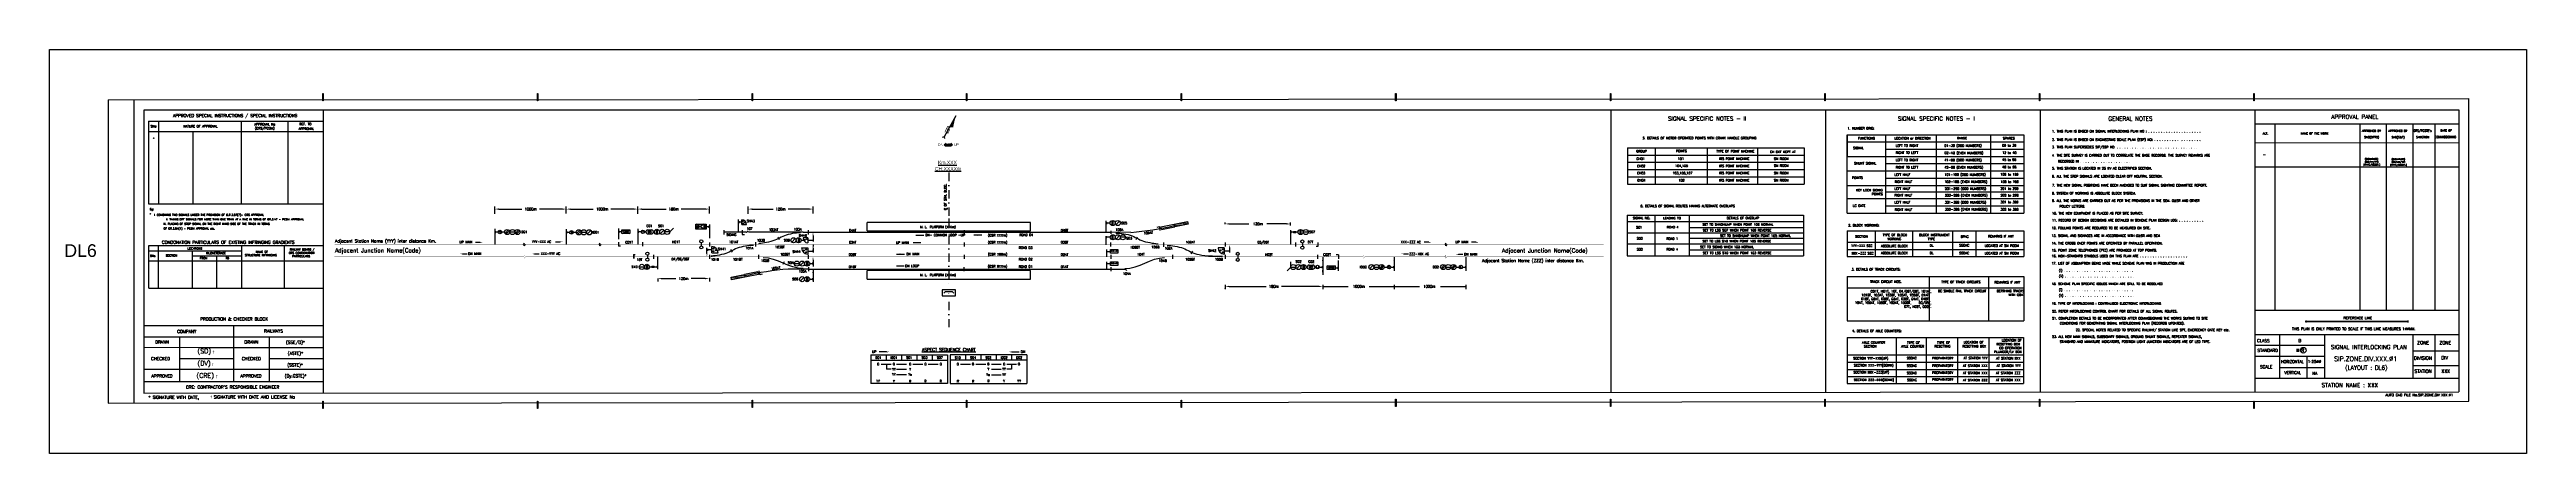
# Model space of a CAD drawing. Extents: x -19438 to 6205, y 191 to 8187.
# Drawn here: x -19438 to -17620, y 7890 to 8187 of the extents above; entities outside this region: 4.
import ezdxf
from ezdxf.enums import TextEntityAlignment as Align

# ---------------------------------------------------------------- set-up
doc = ezdxf.new("R2010")
doc.units = 0
doc.header["$LTSCALE"] = 0.5
doc.linetypes.add('DASHDOT', pattern=[25.4, 12.7, -6.35, 0, -6.35])
doc.linetypes.add('HIDDEN', pattern=[0.375, 0.25, -0.125])
doc.layers.get('0').update_dxf_attribs({"linetype": 'CONTINUOUS'})
doc.layers.get('DEFPOINTS').update_dxf_attribs({"linetype": 'CONTINUOUS'})
doc.layers.add('CHAINAGE', color=250, linetype='CONTINUOUS')
doc.layers.add('DIM', color=7, linetype='CONTINUOUS')
doc.styles.add('ARIAL', font='arial.ttf')
doc.styles.add('ROMANS', font='ROMANS.shx')
doc.dimstyles.get("Standard").update_dxf_attribs({"dimtxt": 0.18, "dimasz": 0.18, "dimexe": 0.18, "dimexo": 0.0625, "dimgap": 0.09, "dimtad": 0, "dimtih": 1, "dimtoh": 1, "dimdec": 4, "dimzin": 0, "dimdsep": 46, "dimtxsty": 'Standard', "dimcen": 0.09, "dimadec": 0, "dimazin": 0, "dimtfac": 1, "dimtdec": 4, "dimtofl": 0, "dimtmove": 0, "dimatfit": 3, "dimfxl": 1, "dimtolj": 1, "dimtzin": 0, "dimarcsym": 0})
pattern_1 = [(0, (0, 0), (0, 6.985), [5.08, -1.905]), (90, (0, 0), (-6.985, 4e-16), [5.08, -1.905])]
pattern_2 = [(0, (0, 361.862), (0, 6.985), [5.08, -1.905]), (90, (0, 361.862), (-6.985, 4e-16), [5.08, -1.905])]

# ---------------------------------------------------------------- blocks, each defined once
blk = doc.blocks.new('*D110')
at = {"color": 0, "lineweight": -2, "transparency": 16777216}
for p, q in [((-19058.6, 8067.5), (-19058.6, 8071.4)), ((-19055.6, 8069.4), (-19038.8, 8069.4)), ((-19009.1, 8069.4), (-19025.9, 8069.4)), ((-19006.1, 8066.7), (-19006.1, 8071.4))]:
    blk.add_line(p, q, dxfattribs=at)
at = {"color": 0, "transparency": 16777216}
for points in [[(-19055.6, 8069.9), (-19055.6, 8068.9), (-19058.6, 8069.4)], [(-19009.1, 8069.9), (-19009.1, 8068.9), (-19006.1, 8069.4)]]:
    blk.add_solid(points, dxfattribs=at)
at = {"layer": 'DEFPOINTS', "color": 0, "transparency": 16777216}
for p in [(-19058.6, 8066.5), (-19006.1, 8069.4), (-19006.1, 8065.7)]:
    blk.add_point(p, dxfattribs=at)
at = {"color": 0, "transparency": 16777216, "insert": (-19032.3, 8069.4), "char_height": 1.86, "attachment_point": 5, "style": 'ROMANS'}
blk.add_mtext('\\A1;1000m', dxfattribs=at)
blk = doc.blocks.new('*D108')
at = {"color": 0, "lineweight": -2, "transparency": 16777216}
for p, q in [((-19111.1, 8065.9), (-19111.1, 8071.4)), ((-19108.1, 8069.4), (-19091.3, 8069.4)), ((-19061.6, 8069.4), (-19078.4, 8069.4)), ((-19058.6, 8066.2), (-19058.6, 8071.4))]:
    blk.add_line(p, q, dxfattribs=at)
at = {"color": 0, "transparency": 16777216}
for points in [[(-19108.1, 8069.9), (-19108.1, 8068.9), (-19111.1, 8069.4)], [(-19061.6, 8069.9), (-19061.6, 8068.9), (-19058.6, 8069.4)]]:
    blk.add_solid(points, dxfattribs=at)
at = {"layer": 'DEFPOINTS', "color": 0, "transparency": 16777216}
for p in [(-19111.1, 8064.9), (-19058.6, 8069.4), (-19058.6, 8065.2)]:
    blk.add_point(p, dxfattribs=at)
at = {"color": 0, "transparency": 16777216, "insert": (-19084.8, 8069.4), "char_height": 1.86, "attachment_point": 5, "style": 'ROMANS'}
blk.add_mtext('\\A1;1000m', dxfattribs=at)
blk = doc.blocks.new('*D113')
at = {"color": 0, "lineweight": -2, "transparency": 16777216}
for p, q in [((-19006.1, 8065.9), (-19006.1, 8071.4)), ((-19003.1, 8069.4), (-18985.4, 8069.4)), ((-18956.6, 8069.4), (-18974.3, 8069.4)), ((-18953.6, 8066.2), (-18953.6, 8071.4))]:
    blk.add_line(p, q, dxfattribs=at)
at = {"color": 0, "transparency": 16777216}
for points in [[(-19003.1, 8069.9), (-19003.1, 8068.9), (-19006.1, 8069.4)], [(-18956.6, 8069.9), (-18956.6, 8068.9), (-18953.6, 8069.4)]]:
    blk.add_solid(points, dxfattribs=at)
at = {"layer": 'DEFPOINTS', "color": 0, "transparency": 16777216}
for p in [(-19006.1, 8064.9), (-18953.6, 8069.4), (-18953.6, 8065.2)]:
    blk.add_point(p, dxfattribs=at)
at = {"color": 0, "transparency": 16777216, "insert": (-18979.8, 8069.4), "char_height": 1.86, "attachment_point": 5, "style": 'ROMANS'}
blk.add_mtext('\\A1;180m', dxfattribs=at)
blk = doc.blocks.new('*D137')
at = {"color": 0, "lineweight": -2, "transparency": 16777216}
for p, q in [((-18991.4, 8018.4), (-18991.4, 8016.3)), ((-18988.4, 8018.3), (-18978.1, 8018.3)), ((-18956.6, 8018.3), (-18967, 8018.3)), ((-18953.6, 8019), (-18953.6, 8016.3))]:
    blk.add_line(p, q, dxfattribs=at)
at = {"color": 0, "transparency": 16777216}
for points in [[(-18988.4, 8018.8), (-18988.4, 8017.8), (-18991.4, 8018.3)], [(-18956.6, 8018.8), (-18956.6, 8017.8), (-18953.6, 8018.3)]]:
    blk.add_solid(points, dxfattribs=at)
at = {"layer": 'DEFPOINTS', "color": 0, "transparency": 16777216}
for p in [(-18991.4, 8019.4), (-18953.6, 8020), (-18953.6, 8018.3)]:
    blk.add_point(p, dxfattribs=at)
at = {"color": 0, "transparency": 16777216, "insert": (-18972.5, 8018.3), "char_height": 1.86, "attachment_point": 5, "style": 'ROMANS'}
blk.add_mtext('\\A1;120m', dxfattribs=at)
blk = doc.blocks.new('*D146')
at = {"color": 0, "lineweight": -2, "ltscale": 5, "transparency": 16777216}
for p, q in [((-18575, 8058.3), (-18575, 8059.5)), ((-18572, 8058.5), (-18557.5, 8058.5)), ((-18529.9, 8058.5), (-18544.4, 8058.5)), ((-18526.9, 8057.3), (-18526.9, 8059.5))]:
    blk.add_line(p, q, dxfattribs=at)
at = {"color": 0, "ltscale": 5, "transparency": 16777216}
for points in [[(-18572, 8059), (-18572, 8058), (-18575, 8058.5)], [(-18529.9, 8059), (-18529.9, 8058), (-18526.9, 8058.5)]]:
    blk.add_solid(points, dxfattribs=at)
at = {"layer": 'DEFPOINTS', "color": 0, "ltscale": 5, "transparency": 16777216}
for p in [(-18526.9, 8058.5), (-18575, 8053.3), (-18526.9, 8052.3)]:
    blk.add_point(p, dxfattribs=at)
at = {"color": 0, "ltscale": 5, "transparency": 16777216, "insert": (-18550.9, 8058.5), "char_height": 1.86, "attachment_point": 5, "style": 'ROMANS'}
blk.add_mtext('\\A1;120m', dxfattribs=at)
blk = doc.blocks.new('*D129')
at = {"color": 0, "lineweight": -2, "transparency": 16777216}
for p, q in [((-18925.1, 8065.9), (-18925.1, 8071.4)), ((-18922.1, 8069.4), (-18906.8, 8069.4)), ((-18880.5, 8069.4), (-18895.7, 8069.4)), ((-18877.5, 8066.2), (-18877.5, 8071.4))]:
    blk.add_line(p, q, dxfattribs=at)
at = {"color": 0, "transparency": 16777216}
for points in [[(-18922.1, 8069.9), (-18922.1, 8068.9), (-18925.1, 8069.4)], [(-18880.5, 8069.9), (-18880.5, 8068.9), (-18877.5, 8069.4)]]:
    blk.add_solid(points, dxfattribs=at)
at = {"layer": 'DEFPOINTS', "color": 0, "transparency": 16777216}
for p in [(-18925.1, 8064.9), (-18877.5, 8069.4), (-18877.5, 8065.2)]:
    blk.add_point(p, dxfattribs=at)
at = {"color": 0, "transparency": 16777216, "insert": (-18901.3, 8069.4), "char_height": 1.86, "attachment_point": 5, "style": 'ROMANS'}
blk.add_mtext('\\A1;120m', dxfattribs=at)

msp = doc.modelspace()

# ---------------------------------------------------------------- hatches: boundary and pattern name
h = msp.add_hatch(color=256)
h.dxf.hatch_style = 1
h.paths.add_polyline_path([(-19237.0345, 8154.3053), (-19237.3216, 8154.3053), (-19237.3216, 8148.8808), (-19237.0345, 8148.8808)])
h = msp.add_hatch(color=256)
h.dxf.hatch_style = 1
h.paths.add_polyline_path([(-19079.4917, 8154.3053), (-19079.7788, 8154.3053), (-19079.7788, 8148.8808), (-19079.4917, 8148.8808)])
h = msp.add_hatch(color=256)
h.dxf.hatch_style = 1
h.paths.add_polyline_path([(-18921.9776, 8154.3053), (-18922.2647, 8154.3053), (-18922.2647, 8148.8808), (-18921.9776, 8148.8808)])
h = msp.add_hatch(color=256)
h.dxf.hatch_style = 1
h.paths.add_polyline_path([(-18764.521, 8154.3053), (-18764.8081, 8154.3053), (-18764.8081, 8148.8808), (-18764.521, 8148.8808)])
h = msp.add_hatch(color=256)
h.dxf.hatch_style = 1
h.paths.add_polyline_path([(-18607.0253, 8154.3053), (-18607.3123, 8154.3053), (-18607.3123, 8148.8808), (-18607.0253, 8148.8808)])
h = msp.add_hatch(color=256)
h.dxf.hatch_style = 1
h.paths.add_polyline_path([(-18449.554, 8154.3053), (-18449.8411, 8154.3053), (-18449.8411, 8148.8808), (-18449.554, 8148.8808)])
h = msp.add_hatch(color=256)
h.dxf.hatch_style = 1
h.paths.add_polyline_path([(-18291.9218, 8154.3053), (-18292.2089, 8154.3053), (-18292.2089, 8148.8808), (-18291.9218, 8148.8808)])
h = msp.add_hatch(color=256)
h.dxf.hatch_style = 1
h.paths.add_polyline_path([(-18134.4337, 8154.3053), (-18134.7208, 8154.3053), (-18134.7208, 8148.8808), (-18134.4337, 8148.8808)])
h = msp.add_hatch(color=256)
h.dxf.hatch_style = 1
h.paths.add_polyline_path([(-17976.9677, 8154.3053), (-17977.2548, 8154.3053), (-17977.2548, 8148.8808), (-17976.9677, 8148.8808)])
h = msp.add_hatch(color=256)
h.dxf.hatch_style = 1
h.paths.add_polyline_path([(-17819.524, 8154.3053), (-17819.8111, 8154.3053), (-17819.8111, 8148.8808), (-17819.524, 8148.8808)])
h = msp.add_hatch(color=256)
h.dxf.hatch_style = 1
h.paths.add_polyline_path([(-18772.7986, 8138.0005), (-18777.2216, 8130.0035), (-18774.5402, 8130.121)])
h = msp.add_hatch(color=256)
h.dxf.hatch_style = 1
h.paths.add_polyline_path([(-18779.8508, 8117.4863), (-18779.8508, 8117.8809), (-18781.1942, 8116.7051), (-18779.8508, 8115.5294), (-18779.8508, 8115.924), (-18776.395, 8115.924), (-18776.395, 8115.5294), (-18775.0516, 8116.7051), (-18776.395, 8117.8809), (-18776.395, 8117.4863)])
h = msp.add_hatch()
h.set_pattern_fill('DOTS', color=256, scale=4.8)
h.set_pattern_definition([(0, (-19201.87638, 8096.01174), (0.15, 0.3), [0, -0.3])])
h.paths.add_polyline_path([(-18612.3888, 8058.2738), (-18611.988, 8056.3144), (-18602.1908, 8058.3185), (-18602.5916, 8060.2779)])
h = msp.add_hatch()
h.set_pattern_fill('DOTS', color=256, scale=4.8)
h.set_pattern_definition([(0, (-19379.35213, 8072.83102), (0.15, 0.3), [0, -0.3])])
h.paths.add_polyline_path([(-18927.4553, 8019.3546), (-18927.8561, 8021.3141), (-18937.6532, 8019.31), (-18937.2524, 8017.3506)])
h = msp.add_hatch(color=256)
h.dxf.hatch_style = 1
h.paths.add_polyline_path([(-17706.8453, 7987.0624), (-17781.8325, 7987.0624), (-17781.8325, 7986.6517), (-17706.8453, 7986.6517)])
h = msp.add_hatch(color=256)
h.dxf.hatch_style = 1
h.paths.add_polyline_path([(-19237.0345, 7928.2221), (-19237.3216, 7928.2221), (-19237.3216, 7922.7976), (-19237.0345, 7922.7976)])
h = msp.add_hatch(color=256)
h.dxf.hatch_style = 1
h.paths.add_polyline_path([(-19079.4917, 7928.2221), (-19079.7788, 7928.2221), (-19079.7788, 7922.7976), (-19079.4917, 7922.7976)])
h = msp.add_hatch(color=256)
h.dxf.hatch_style = 1
h.paths.add_polyline_path([(-18921.9776, 7928.9721), (-18922.2647, 7928.9721), (-18922.2647, 7923.5476), (-18921.9776, 7923.5476)])
h = msp.add_hatch(color=256)
h.dxf.hatch_style = 1
h.paths.add_polyline_path([(-18764.521, 7928.9721), (-18764.8081, 7928.9721), (-18764.8081, 7923.5476), (-18764.521, 7923.5476)])
h = msp.add_hatch(color=256)
h.dxf.hatch_style = 1
h.paths.add_polyline_path([(-18607.0253, 7928.9721), (-18607.3123, 7928.9721), (-18607.3123, 7923.5476), (-18607.0253, 7923.5476)])
h = msp.add_hatch(color=256)
h.dxf.hatch_style = 1
h.paths.add_polyline_path([(-18449.554, 7929.7221), (-18449.8411, 7929.7221), (-18449.8411, 7924.2976), (-18449.554, 7924.2976)])
h = msp.add_hatch(color=256)
h.dxf.hatch_style = 1
h.paths.add_polyline_path([(-18291.9218, 7929.7221), (-18292.2089, 7929.7221), (-18292.2089, 7924.2976), (-18291.9218, 7924.2976)])
h = msp.add_hatch(color=256)
h.dxf.hatch_style = 1
h.paths.add_polyline_path([(-18134.4337, 7929.7221), (-18134.7208, 7929.7221), (-18134.7208, 7924.2976), (-18134.4337, 7924.2976)])
h = msp.add_hatch(color=256)
h.dxf.hatch_style = 1
h.paths.add_polyline_path([(-17976.9677, 7929.7221), (-17977.2548, 7929.7221), (-17977.2548, 7924.2976), (-17976.9677, 7924.2976)])
h = msp.add_hatch(color=256)
h.dxf.hatch_style = 1
h.paths.add_polyline_path([(-17819.524, 7928.2221), (-17819.8111, 7928.2221), (-17819.8111, 7922.7976), (-17819.524, 7922.7976)])
h = msp.add_hatch()
h.set_pattern_fill('ANGLE', color=256)
h.set_pattern_definition(pattern_2)
h.paths.add_polyline_path([(5446.0458, 588.1185, 1), (5446.3207, 588.1185, 1)])
h.paths.add_polyline_path([(5448.4858, 587.025, 1), (5448.7606, 587.025, 1)])
h.paths.add_polyline_path([(5446.0458, 585.987, 1), (5446.3207, 585.987, 1)])
h.paths.add_polyline_path([(5443.5783, 587.025, 1), (5443.8532, 587.025, 1)])
h = msp.add_hatch()
h.set_pattern_fill('ANGLE', color=256)
h.set_pattern_definition(pattern_2)
h.paths.add_polyline_path([(6202.9655, 555.0175, 1), (6202.6907, 555.0175, 1)])
h.paths.add_polyline_path([(6205.433, 553.9795, 1), (6205.1582, 553.9795, 1)])
h.paths.add_polyline_path([(6202.6907, 552.886, 1), (6202.9655, 552.886, 1)])
h.paths.add_polyline_path([(6200.5256, 553.9795, 1), (6200.2507, 553.9795, 1)])
h = msp.add_hatch()
h.set_pattern_fill('ANGLE', color=256)
h.set_pattern_definition(pattern_1)
h.paths.add_polyline_path([(5446.0458, 226.2564, 1), (5446.3207, 226.2564, 1)])
h.paths.add_polyline_path([(5448.4858, 225.1629, 1), (5448.7606, 225.1629, 1)])
h.paths.add_polyline_path([(5446.0458, 224.1249, 1), (5446.3207, 224.1249, 1)])
h.paths.add_polyline_path([(5443.5783, 225.1629, 1), (5443.8532, 225.1629, 1)])
h = msp.add_hatch()
h.set_pattern_fill('ANGLE', color=256)
h.set_pattern_definition(pattern_1)
h.paths.add_polyline_path([(6202.9655, 193.1555, 1), (6202.6907, 193.1555, 1)])
h.paths.add_polyline_path([(6205.433, 192.1175, 1), (6205.1582, 192.1175, 1)])
h.paths.add_polyline_path([(6202.6907, 191.024, 1), (6202.9655, 191.024, 1)])
h.paths.add_polyline_path([(6200.5256, 192.1175, 1), (6200.2507, 192.1175, 1)])

# ---------------------------------------------------------------- linework, layer by layer
for p, q in [((-19394.8511, 8149.7242), (-17662.1127, 8150.6272)), ((-19394.8511, 8149.7242), (-19394.8511, 7926.7453)), ((-17661.9968, 7928.2221), (-17662.1127, 8150.6272)), ((-17669.1788, 8141.9942), (-19368.7605, 8141.9942)), ((-19368.7605, 8141.9942), (-19368.7605, 7934.2437)), ((-19365.4063, 8134.016), (-19237.1741, 8134.016)), ((-19365.4063, 8134.016), (-19365.4063, 8073.2174)), ((-19357.9063, 8134.016), (-19357.9063, 8073.2174)), ((-19297.3109, 8134.016), (-19297.3109, 8073.2174)), ((-19262.9712, 8134.016), (-19262.9712, 8073.2174)), ((-19237.1741, 8141.9942), (-19237.1741, 7934.1285)), ((-18772.7986, 8138.0005), (-18781.3674, 8122.5077)), ((-18778.9407, 8129.9282), (-18774.5402, 8130.121)), ((-18291.8973, 8141.9942), (-18291.8973, 7934.8843)), ((-18291.8973, 8141.9942), (-18291.8973, 7934.8843)), ((-18134.3932, 8141.9942), (-18134.3932, 7934.884)), ((-17976.8391, 8141.9942), (-17976.8391, 7934.9657)), ((-17819.3189, 8132.0492), (-17669.3322, 8132.0492)), ((-17819.1655, 8141.9942), (-17819.1655, 7935.0476)), ((-17804.5703, 8132.0492), (-17804.5703, 7995.0801)), ((-17760.7743, 8132.0492), (-17718.4478, 8132.0492)), ((-17742.1829, 8132.0492), (-17742.1829, 7995.0817)), ((-17722.7654, 8132.0492), (-17722.7654, 7995.0817)), ((-17703.1531, 8132.0492), (-17703.1531, 7995.0818)), ((-17687.0026, 8132.0492), (-17687.0026, 7995.0818)), ((-17669.1788, 7935.1545), (-17669.1788, 8141.9942)), ((-17669.1788, 7935.1307), (-17669.1788, 8141.9942)), ((-19365.4063, 8126.516), (-19237.1741, 8126.516)), ((-19365.4063, 8126.516), (-19362.4537, 8126.516)), ((-19332.6979, 8126.516), (-19332.6979, 8073.2174)), ((-18781.3674, 8122.5077), (-18782.681, 8122.0495)), ((-18781.3674, 8122.5077), (-18780.8933, 8121.1998)), ((-18279.7412, 8114.4175), (-18150.0688, 8114.4175)), ((-18279.7412, 8114.4175), (-18279.7412, 8087.7718)), ((-18259.261, 8114.4175), (-18259.261, 8087.7718)), ((-18221.1681, 8114.4175), (-18221.1681, 8087.7718)), ((-18184.2114, 8114.4175), (-18184.2114, 8087.7718)), ((-18150.0688, 8114.4175), (-18150.0688, 8087.7718)), ((-18118.4865, 8124.069), (-17988.8347, 8124.069)), ((-18118.4865, 8066.4383), (-18118.4865, 8124.069)), ((-18118.4865, 8124.069), (-18118.4865, 8108.108)), ((-18118.4238, 8118.7487), (-17988.8347, 8118.7487)), ((-18090.3092, 8124.069), (-18090.3092, 8066.4383)), ((-18090.3092, 8113.4283), (-17988.8347, 8113.4283)), ((-18053.0298, 8124.069), (-18053.0298, 8066.4383)), ((-18053.0298, 8123.8851), (-18053.0298, 8107.9242)), ((-18013.1854, 8124.0657), (-18013.1854, 8066.4383)), ((-17988.8347, 8124.069), (-17988.8347, 8066.4383)), ((-17819.3189, 8118.2044), (-17669.3322, 8118.069)), ((-18279.7412, 8109.0972), (-18185.9897, 8109.0972)), ((-18279.7412, 8109.0972), (-18150.0688, 8109.0972)), ((-18279.7412, 8103.7769), (-18150.0688, 8103.7769)), ((-18279.7412, 8098.4566), (-18150.0688, 8098.4566)), ((-18279.7412, 8093.0921), (-18185.9897, 8093.0921)), ((-18279.7412, 8093.0921), (-18150.0688, 8093.0921)), ((-18118.4865, 8097.4674), (-17988.8347, 8097.4674)), ((-18118.4238, 8108.108), (-17988.8347, 8108.108)), ((-18090.3092, 8102.7877), (-17988.8347, 8102.7877)), ((-18090.3092, 8092.1471), (-17988.8347, 8092.1471)), ((-17819.3189, 8100.4508), (-17669.3322, 8100.4508)), ((-17760.7743, 8100.4508), (-17718.4478, 8100.4508)), ((-17718.4478, 8100.4508), (-17669.3322, 8100.4508)), ((-19365.4063, 8073.2174), (-19237.1741, 8073.2174)), ((-18279.7412, 8087.7718), (-18150.0688, 8087.7718)), ((-18118.4865, 8086.8267), (-17988.8347, 8086.8267)), ((-18118.4865, 8077.0789), (-17988.8347, 8077.0789)), ((-17988.8347, 8081.9528), (-18090.3092, 8081.9528)), ((-19111.0979, 8054.7835), (-19111.0979, 8043.5335)), ((-19020.2725, 8055.0295), (-19020.2725, 8047.3631)), ((-19006.0979, 8054.9141), (-19006.0979, 8043.6641)), ((-18982.6808, 8052.6608), (-18980.0292, 8055.3125)), ((-18957.3864, 8058.42), (-18963.561, 8054.67)), ((-18957.3864, 8054.67), (-18963.561, 8058.42)), ((-18957.3864, 8054.67), (-18957.3864, 8058.42)), ((-18956.0686, 8054.67), (-18956.0686, 8058.42)), ((-18953.765, 8056.4466), (-18956.061, 8056.4466)), ((-18953.5979, 8058.1714), (-18953.5979, 8048.1009)), ((-18932.0502, 8060.5205), (-18932.0502, 8059.0205)), ((-18929.851, 8059.7705), (-18932.0502, 8059.7705)), ((-18662.1816, 8059.8653), (-18662.1816, 8058.3653)), ((-18659.4296, 8059.1153), (-18662.1816, 8059.1153)), ((-18658.0046, 8057.2951), (-18658.0046, 8060.9355)), ((-18657.1046, 8057.2951), (-18657.1046, 8060.9355)), ((-18652.48, 8060.4423), (-18655.1292, 8057.7882)), ((-18622.6719, 8053.55), (-18623.2424, 8056.4952)), ((-18280.0133, 8064.8912), (-18280.0133, 8034.9918)), ((-18280.0133, 8064.8912), (-18150.3409, 8064.8912)), ((-18280.0133, 8060.3151), (-18150.3409, 8060.3151)), ((-18259.5331, 8064.8912), (-18259.5331, 8034.9918)), ((-18234.4687, 8064.8912), (-18234.4687, 8034.9918)), ((-18234.4687, 8055.873), (-18150.3409, 8055.873)), ((-18150.3409, 8064.8912), (-18150.3409, 8034.9918)), ((-18118.4865, 8066.4383), (-17988.8347, 8066.4383)), ((-18090.3092, 8071.7586), (-17988.8347, 8071.7586)), ((-19365.1636, 8011.3985), (-19365.1636, 8042.5356)), ((-19365.1636, 8042.5356), (-19237.1741, 8042.5356)), ((-19365.1152, 8038.7856), (-19297.1114, 8038.7856)), ((-19358.2992, 8042.5356), (-19358.2992, 8011.3985)), ((-19333.3573, 8038.7856), (-19333.3573, 8011.3985)), ((-19297.1114, 8042.5356), (-19297.1114, 8011.3985)), ((-19265.7072, 8042.5356), (-19265.7072, 8011.3985)), ((-19134.8457, 8036.4751), (-19131.4707, 8036.4751)), ((-19121.8327, 8044.9047), (-19125.2077, 8044.9047)), ((-19110.9308, 8053.2802), (-19110.9308, 8051.7802)), ((-19108.6808, 8052.5302), (-19110.9308, 8052.5302)), ((-19103.8058, 8052.5302), (-19106.0558, 8052.5302)), ((-19103.5361, 8051.5613), (-19100.962, 8054.1355)), ((-19102.8997, 8050.9249), (-19100.3256, 8053.4991)), ((-19096.3058, 8052.5302), (-19100.0558, 8052.5302)), ((-19096.0361, 8051.5613), (-19093.462, 8054.1355)), ((-19095.3997, 8050.9249), (-19092.8256, 8053.4991)), ((-19089.4438, 8044.3375), (-19090.2065, 8043.3205)), ((-19089.4438, 8042.2772), (-19089.4438, 8044.3375)), ((-19089.4438, 8042.3034), (-19089.4438, 8044.3375)), ((-19089.4438, 8042.3034), (-19088.681, 8043.3205)), ((-19088.681, 8043.3205), (-19089.4438, 8042.3034)), ((-19081.8629, 8036.4352), (-19078.4879, 8036.4352)), ((-19066.5192, 8045.3403), (-19063.1442, 8045.3403)), ((-19058.5979, 8054.5705), (-19058.5979, 8043.3205)), ((-19058.4308, 8053.0672), (-19058.4308, 8051.5672)), ((-19056.1808, 8052.3172), (-19058.4308, 8052.3172)), ((-19051.3058, 8052.3172), (-19053.5558, 8052.3172)), ((-19051.0361, 8051.3483), (-19048.462, 8053.9225)), ((-19050.3997, 8050.7119), (-19047.8256, 8053.2861)), ((-19043.8058, 8052.3172), (-19047.5558, 8052.3172)), ((-19033.9073, 8044.3375), (-19034.67, 8043.3205)), ((-19033.9073, 8042.2772), (-19033.9073, 8044.3375)), ((-19033.9073, 8042.3034), (-19033.9073, 8044.3375)), ((-19033.9073, 8042.3034), (-19033.1446, 8043.3205)), ((-19033.1446, 8043.3205), (-19033.9073, 8042.3034)), ((-19020.3479, 8045.1641), (-19020.3479, 8042.1641)), ((-19020.3479, 8045.1641), (-19020.3479, 8042.1641)), ((-19018.8479, 8042.1641), (-19020.3479, 8042.1641)), ((-19018.8479, 8042.1641), (-19020.3479, 8042.1641)), ((-19020.1226, 8053.4813), (-19020.1226, 8051.9813)), ((-19017.7968, 8052.7313), (-19020.1226, 8052.7366)), ((-19017.7852, 8054.0544), (-19012.1039, 8051.4022)), ((-19017.7304, 8051.4294), (-19012.1574, 8053.9932)), ((-19005.9308, 8053.4108), (-19005.9308, 8051.9108)), ((-19003.6808, 8052.6608), (-19005.9308, 8052.6608)), ((-19002.6104, 8045.1641), (-19002.6104, 8042.1641)), ((-19000.2659, 8052.6608), (-19001.0558, 8052.6608)), ((-18998.9102, 8051.1825), (-18996.0229, 8051.1821)), ((-18998.9013, 8054.1575), (-18996.014, 8054.1571)), ((-18998.2074, 8051.898), (-18996.7224, 8053.3829)), ((-18993.9308, 8052.6608), (-18994.6403, 8052.6608)), ((-18992.5058, 8050.8406), (-18992.5058, 8054.481)), ((-18991.6058, 8050.8406), (-18991.6058, 8054.481)), ((-18986.98, 8053.9867), (-18989.6317, 8051.335)), ((-18982.6808, 8052.6608), (-18986.4308, 8052.6608)), ((-18959.5568, 8044.5761), (-18959.5568, 8042.3261)), ((-18955.3979, 8036.7011), (-18955.3979, 8040.906)), ((-18955.3979, 8036.7011), (-18955.3979, 8037.1953)), ((-18954.9761, 8040.293), (-18954.9761, 8038.793)), ((-18951.6898, 8039.543), (-18954.9761, 8039.5484)), ((-18953.5979, 8044.901), (-18953.5979, 8041.901)), ((-18953.5979, 8044.8022), (-18953.5979, 8041.8022)), ((-18951.6898, 8037.293), (-18951.6898, 8041.793)), ((-18951.6898, 8037.293), (-18947.1898, 8037.293)), ((-18942.8645, 8053.8201), (-18942.8645, 8050.8201)), ((-18926.711, 8052.3201), (-18942.8645, 8052.3201)), ((-18936.7314, 8037.6517), (-18937.7857, 8039.6954)), ((-18929.4546, 8053.8197), (-18929.4546, 8050.8197)), ((-18884.7624, 8052.3201), (-18924.9819, 8052.3201)), ((-18919.6368, 8044.9855), (-18919.6368, 8041.9855)), ((-18902.1343, 8046.8326), (-18903.1886, 8048.8763)), ((-18893.151, 8045.1446), (-18890.5018, 8047.7987)), ((-18888.5264, 8048.2918), (-18888.5264, 8044.6515)), ((-18887.6264, 8048.2918), (-18887.6264, 8044.6515)), ((-18886.2014, 8046.4716), (-18884.398, 8046.4716)), ((-18885.9425, 8040.842), (-18881.4425, 8040.842)), ((-18881.1982, 8053.819), (-18881.1982, 8050.819)), ((-18877.5254, 8049.4615), (-18877.5254, 8045.5848)), ((-18877.5254, 8043.2876), (-18877.5254, 8041.7876)), ((-18766.5153, 8053.8387), (-18766.5153, 8050.8387)), ((-18766.4977, 8044.9453), (-18766.4977, 8041.9453)), ((-18662.2573, 8049.4144), (-18662.2573, 8047.9144)), ((-18659.4026, 8048.6644), (-18662.2573, 8048.6644)), ((-18661.8722, 8037.6071), (-18661.8722, 8039.1071)), ((-18661.8722, 8038.3571), (-18659.1775, 8038.3571)), ((-18659.0617, 8044.8205), (-18659.0617, 8041.8205)), ((-18659.0238, 8053.4455), (-18659.0238, 8051.1955)), ((-18644.1281, 8052.3068), (-18659.0238, 8052.3205)), ((-18657.9776, 8046.8442), (-18657.9776, 8050.4846)), ((-18657.0776, 8046.8442), (-18657.0776, 8050.4846)), ((-18652.4529, 8049.9915), (-18655.1022, 8047.3374)), ((-18648.1526, 8048.6644), (-18651.9026, 8048.6627)), ((-18640.3377, 8047.0285), (-18639.2834, 8049.0721)), ((-18620.3549, 8044.7829), (-18620.3549, 8041.7829)), ((-18599.845, 8036.5357), (-18598.7907, 8038.5794)), ((-18575.0219, 8044.8205), (-18575.0219, 8041.8205)), ((-18526.7015, 8053.2802), (-18526.7015, 8051.7802)), ((-18521.4515, 8052.5302), (-18526.7015, 8052.5302)), ((-18523.2798, 8044.908), (-18523.2798, 8041.908)), ((-18520.0265, 8050.71), (-18520.0265, 8054.3504)), ((-18519.1265, 8050.71), (-18519.1265, 8054.3504)), ((-18518.3298, 8044.4455), (-18518.3298, 8042.1955)), ((-18513.9515, 8052.5302), (-18517.7015, 8052.5302)), ((-18506.9071, 8044.8659), (-18506.9071, 8041.8659)), ((-18443.8043, 8036.4974), (-18440.4293, 8036.4974)), ((-18425.4303, 8045.0312), (-18428.8053, 8045.0312)), ((-18413.0367, 8044.3375), (-18413.7995, 8043.3205)), ((-18413.0367, 8042.2772), (-18413.0367, 8044.3375)), ((-18413.0367, 8042.3034), (-18413.0367, 8044.3375)), ((-18413.0367, 8042.3034), (-18412.274, 8043.3205)), ((-18412.274, 8043.3205), (-18413.0367, 8042.3034)), ((-18390.7154, 8044.9839), (-18394.0904, 8044.9839)), ((-18280.0133, 8051.8448), (-18150.3409, 8051.8448)), ((-18280.0133, 8043.8551), (-18186.2618, 8043.8551)), ((-18280.0133, 8043.8551), (-18150.3409, 8043.8551)), ((-18234.4687, 8047.9135), (-18150.3409, 8047.9135)), ((-18234.4687, 8039.4234), (-18150.3409, 8039.4234)), ((-18118.4771, 8053.3963), (-18118.4771, 8034.4403)), ((-18118.4771, 8053.3963), (-17988.8047, 8053.3963)), ((-18118.4771, 8045.081), (-17988.8047, 8045.081)), ((-18118.4771, 8039.7607), (-18024.7255, 8039.7607)), ((-18118.4771, 8039.7607), (-17988.8047, 8039.7607)), ((-18097.7264, 8053.3963), (-18097.7264, 8034.4403)), ((-18070.5063, 8053.3963), (-18070.5063, 8034.4403)), ((-18041.1169, 8053.3963), (-18041.1169, 8034.4403)), ((-18023.9131, 8053.3963), (-18023.9131, 8034.4403)), ((-17988.8047, 8053.3963), (-17988.8047, 8034.4403)), ((-19365.1628, 8031.2856), (-19237.1741, 8031.2856)), ((-19333.3573, 8035.0356), (-19297.1114, 8035.0356)), ((-19315.349, 8035.0356), (-19315.349, 8011.3985)), ((-19009.1715, 8036.1206), (-19009.1715, 8033.1206)), ((-19009.1686, 8036.1192), (-19009.1686, 8033.1192)), ((-19005.0639, 8026.9308), (-19001.3139, 8026.9308)), ((-18999.8889, 8028.751), (-18999.8889, 8025.1106)), ((-18999.1027, 8035.5761), (-18999.1027, 8033.3261)), ((-18998.9889, 8028.751), (-18998.9889, 8025.1106)), ((-18997.5639, 8026.9308), (-18991.5639, 8026.9254)), ((-18994.697, 8035.8205), (-18994.697, 8032.8205)), ((-18991.5639, 8026.1808), (-18991.5639, 8027.6808)), ((-18991.3968, 8025.2452), (-18991.3968, 8034.4501)), ((-18953.5979, 8035.8205), (-18953.5979, 8032.8205)), ((-18917.609, 8035.8205), (-18917.609, 8032.8205)), ((-18917.1722, 8024.0785), (-18916.6016, 8021.1332)), ((-18898.6931, 8030.6118), (-18899.7474, 8028.5681)), ((-18880.8202, 8025.308), (-18895.7159, 8025.3217)), ((-18891.1719, 8029.3413), (-18887.4219, 8029.343)), ((-18886.8715, 8028.0143), (-18884.2223, 8030.6684)), ((-18886.8715, 8016.5579), (-18884.2223, 8019.2119)), ((-18882.2469, 8031.1615), (-18882.2469, 8027.5211)), ((-18882.2469, 8019.7051), (-18882.2469, 8016.0647)), ((-18881.3469, 8031.1615), (-18881.3469, 8027.5211)), ((-18881.3469, 8019.7051), (-18881.3469, 8016.0647)), ((-18881.1982, 8035.8205), (-18881.1982, 8032.8205)), ((-18880.8202, 8026.808), (-18880.8202, 8023.808)), ((-18879.9219, 8029.3413), (-18877.7227, 8029.3413)), ((-18877.7227, 8028.5913), (-18877.7227, 8030.0913)), ((-18877.7227, 8028.5913), (-18877.7227, 8030.0913)), ((-18877.7227, 8017.1349), (-18877.7227, 8018.6349)), ((-18877.5254, 8031.924), (-18877.5254, 8027.2094)), ((-18766.8903, 8026.8161), (-18766.8903, 8023.8161)), ((-18766.6877, 8035.7247), (-18766.6877, 8032.7247)), ((-18661.8722, 8028.5728), (-18661.8722, 8030.0728)), ((-18661.8722, 8029.3228), (-18659.1775, 8029.3228)), ((-18659.0238, 8035.734), (-18659.0238, 8032.734)), ((-18659.0238, 8026.8204), (-18659.0238, 8023.8204)), ((-18652.5929, 8025.3204), (-18648.727, 8025.3204)), ((-18613.7159, 8035.8205), (-18613.7159, 8032.8205)), ((-18575.0219, 8035.8205), (-18575.0219, 8032.8205)), ((-18565.7316, 8035.4455), (-18565.7316, 8033.1955)), ((-18529.4746, 8024.1372), (-18526.8229, 8026.7889)), ((-18526.8229, 8026.7889), (-18526.8229, 8030.7334)), ((-18526.8229, 8026.7889), (-18523.0729, 8026.7889)), ((-18522.5238, 8025.4631), (-18519.8721, 8028.1147)), ((-18517.8979, 8028.6091), (-18517.8979, 8024.9687)), ((-18516.9979, 8028.6091), (-18516.9979, 8024.9687)), ((-18515.5729, 8026.7889), (-18514.7962, 8026.7889)), ((-18513.4373, 8025.3003), (-18510.55, 8025.2999)), ((-18513.4324, 8028.2759), (-18510.5452, 8028.2755)), ((-18512.7594, 8026.0347), (-18511.2745, 8027.5197)), ((-18509.1723, 8026.7889), (-18508.4479, 8026.7889)), ((-18507.3059, 8035.8205), (-18507.3059, 8032.8205)), ((-18505.8229, 8026.7889), (-18503.5729, 8026.7889)), ((-18503.5729, 8026.0389), (-18503.5729, 8027.5389)), ((-18503.4059, 8023.0625), (-18503.4059, 8024.5625)), ((-18494.26, 8025.0068), (-18499.9412, 8027.6591)), ((-18494.3147, 8027.6319), (-18499.8878, 8025.068)), ((-18494.2483, 8026.33), (-18491.9225, 8026.3247)), ((-18491.9225, 8025.58), (-18491.9225, 8027.08)), ((-18491.8431, 8035.8205), (-18491.8431, 8032.8205)), ((-18491.7727, 8024.0318), (-18491.7727, 8031.6982)), ((-18468.951, 8025.4631), (-18466.2994, 8028.1147)), ((-18465.7502, 8026.7889), (-18462.0002, 8026.7889)), ((-18459.5935, 8028.5875), (-18461.4346, 8025.447)), ((-18458.8171, 8028.1323), (-18460.6582, 8024.9918)), ((-18458.2502, 8026.7889), (-18456.0002, 8026.7889)), ((-18453.3752, 8026.7889), (-18451.1252, 8026.7889)), ((-18451.1252, 8026.0389), (-18451.1252, 8027.5389)), ((-18413.9505, 8028.3942), (-18416.5246, 8025.82)), ((-18413.3141, 8027.7578), (-18415.8882, 8025.1836)), ((-18413.0444, 8026.7889), (-18409.2944, 8026.7889)), ((-18406.4505, 8028.3942), (-18409.0246, 8025.82)), ((-18405.8141, 8027.7578), (-18408.3882, 8025.1836)), ((-18405.5444, 8026.7889), (-18403.2944, 8026.7889)), ((-18400.4291, 8036.0726), (-18403.8041, 8036.0726)), ((-18400.6694, 8026.7889), (-18398.4194, 8026.7889)), ((-18398.4194, 8026.0389), (-18398.4194, 8027.5389)), ((-18280.0133, 8034.9918), (-18150.3409, 8034.9918)), ((-18118.4771, 8034.4403), (-17988.8047, 8034.4403)), ((-18118.4762, 8019.9686), (-18118.4762, 7987.3791)), ((-18118.4762, 8019.9686), (-17988.8038, 8019.9686)), ((-18058.2642, 8019.9686), (-18058.2642, 7987.3791)), ((-18014.6238, 8019.9686), (-18014.6238, 7987.3791)), ((-17988.8038, 8019.9686), (-17988.8038, 7987.3791)), ((-19365.1605, 8011.3985), (-19237.1741, 8011.3985)), ((-18879.9219, 8017.8849), (-18877.7227, 8017.8849)), ((-18780.3754, 8008.9303), (-18781.4145, 8007.7169)), ((-18780.3914, 8008.9303), (-18775.2441, 8008.9303)), ((-18775.2601, 8008.9303), (-18774.221, 8007.7169)), ((-18575.0975, 8013.7266), (-18575.0975, 8010.4467)), ((-18575.0748, 8010.9076), (-18575.0748, 8011.0804)), ((-18572.0748, 8012.5804), (-18544.7719, 8012.5804)), ((-18506.3832, 8012.5804), (-18533.6862, 8012.5804)), ((-18503.4059, 8013.7266), (-18503.4059, 8010.4467)), ((-18502.9754, 8012.5841), (-18484.6758, 8012.5841)), ((-18469.2578, 8012.5841), (-18450.9581, 8012.5841)), ((-18450.9403, 8013.7236), (-18450.9403, 8010.4437)), ((-18450.5276, 8012.5841), (-18432.228, 8012.5841)), ((-18416.81, 8012.5841), (-18398.5104, 8012.5841)), ((-18398.2166, 8013.7266), (-18398.2166, 8010.4467)), ((-18118.4762, 8011.6532), (-17988.8038, 8011.6532)), ((-19368.7434, 7992.0936), (-19368.7481, 7934.2441)), ((-19328.5623, 7983.6368), (-19368.706, 7983.6395)), ((-19237.1741, 7983.6306), (-19328.5623, 7983.6368)), ((-19302.8272, 7983.6368), (-19302.8272, 7942.5092)), ((-18118.4762, 7987.3791), (-17988.8038, 7987.3791)), ((-17819.1539, 7995.0814), (-17669.1672, 7995.0819)), ((-17781.8326, 7987.63), (-17781.8326, 7986.119)), ((-17706.8406, 7987.63), (-17706.8406, 7986.119)), ((-19328.5623, 7967.5717), (-19368.7067, 7967.5744)), ((-19328.5623, 7975.3843), (-19368.7064, 7975.387)), ((-19342.3941, 7942.5105), (-19342.3939, 7975.3857)), ((-19237.1741, 7967.5656), (-19328.5629, 7967.5717)), ((-19237.1741, 7975.3781), (-19328.5626, 7975.3843)), ((-19276.5303, 7942.5078), (-19276.5301, 7975.383)), ((-18823.7, 7964.4455), (-18828.95, 7964.4455)), ((-18731.4656, 7964.4455), (-18726.2156, 7964.4455)), ((-18118.4064, 7974.9521), (-18118.4064, 7941.1654)), ((-18118.4064, 7974.9521), (-17988.9148, 7974.9521)), ((-18082.3973, 7974.9521), (-18082.3973, 7941.1654)), ((-18060.5051, 7974.9521), (-18060.5051, 7941.1654)), ((-18037.5143, 7974.9521), (-18037.5143, 7941.1654)), ((-18014.4822, 7974.9521), (-18014.4822, 7941.1654)), ((-17988.9148, 7974.9521), (-17988.9148, 7941.1654)), ((-17819.1655, 7977.1722), (-17669.1788, 7977.1722)), ((-17819.1655, 7969.3253), (-17768.098, 7969.3239)), ((-17800.8575, 7945.1278), (-17800.8575, 7977.1722)), ((-17768.098, 7977.1722), (-17768.0978, 7945.1278)), ((-17703.1646, 7977.1722), (-17703.1642, 7945.1278)), ((-17703.1646, 7977.1722), (-17703.1642, 7945.1278)), ((-17703.1646, 7977.1722), (-17703.1646, 7945.1278)), ((-17703.1646, 7965.324), (-17669.1788, 7965.324)), ((-17687.0141, 7977.1722), (-17687.0141, 7945.1278)), ((-19328.5623, 7951.5833), (-19368.7073, 7951.586)), ((-19302.8272, 7959.3945), (-19342.394, 7959.3955)), ((-19237.1741, 7951.5771), (-19328.5636, 7951.5833)), ((-19318.4161, 7959.2208), (-19318.4171, 7959.2208)), ((-19237.1741, 7959.3882), (-19276.5302, 7959.3909)), ((-18835.029, 7962.1973), (-18778.779, 7962.1973)), ((-18835.029, 7962.1973), (-18835.029, 7941.2542)), ((-18835.029, 7958.4473), (-18778.779, 7958.4473)), ((-18827.3848, 7955.5325), (-18820.1054, 7955.5325)), ((-18823.779, 7962.1973), (-18823.779, 7958.4473)), ((-18823.6348, 7955.5325), (-18823.6348, 7951.8454)), ((-18820.0993, 7951.8454), (-18823.6348, 7951.8454)), ((-18816.279, 7955.5325), (-18808.779, 7955.5325)), ((-18816.279, 7951.7205), (-18808.779, 7951.7205)), ((-18816.279, 7947.9375), (-18808.779, 7947.9375)), ((-18812.529, 7962.1973), (-18812.529, 7958.4473)), ((-18804.3606, 7955.5325), (-18796.8606, 7955.5325)), ((-18801.279, 7962.1973), (-18801.279, 7958.4473)), ((-18793.1106, 7955.5325), (-18785.6106, 7955.5325)), ((-18790.029, 7962.1973), (-18790.029, 7958.4473)), ((-18778.779, 7962.1973), (-18778.779, 7941.2542)), ((-18776.904, 7962.1973), (-18776.904, 7941.3068)), ((-18720.6437, 7962.1973), (-18776.904, 7962.1973)), ((-18720.6454, 7958.4473), (-18776.904, 7958.4473)), ((-18769.3221, 7955.5325), (-18761.8221, 7955.5325)), ((-18765.654, 7962.1973), (-18765.654, 7958.4473)), ((-18758.0721, 7955.5325), (-18750.5721, 7955.5325)), ((-18754.404, 7962.1973), (-18754.404, 7958.4473)), ((-18746.5927, 7955.5325), (-18739.3221, 7955.5325)), ((-18746.5927, 7947.6759), (-18739.3221, 7947.6759)), ((-18746.5579, 7951.8298), (-18739.3221, 7951.8298)), ((-18743.154, 7962.1973), (-18743.154, 7958.4473)), ((-18739.0715, 7951.8298), (-18739.0579, 7951.8298)), ((-18735.3575, 7955.5325), (-18728.0721, 7955.5325)), ((-18731.8221, 7951.8454), (-18735.3575, 7951.8454)), ((-18731.904, 7962.1973), (-18731.904, 7958.4473)), ((-18731.904, 7961.8223), (-18731.904, 7958.4473)), ((-18731.8221, 7955.5325), (-18731.8221, 7951.8454)), ((-18720.6437, 7962.1973), (-18720.653, 7941.3068)), ((-18118.4064, 7962.2437), (-17988.9148, 7962.2437)), ((-18118.4064, 7956.9234), (-18027.5304, 7956.9234)), ((-18118.4064, 7956.9234), (-17988.9148, 7956.9234)), ((-18118.4064, 7951.6031), (-17988.9148, 7951.6031)), ((-18118.4064, 7946.2827), (-17988.9148, 7946.2827)), ((-17819.1655, 7961.23), (-17768.098, 7961.2286)), ((-17800.8575, 7953.0748), (-17768.0979, 7953.0748)), ((-17780.999, 7961.2289), (-17780.999, 7945.1278)), ((-17703.1646, 7954.5052), (-17669.1788, 7954.5052)), ((-19394.8511, 7926.7453), (-17661.9968, 7928.2221)), ((-19368.7481, 7934.2441), (-17669.3322, 7935.1253)), ((-19368.7481, 7934.2441), (-17669.3322, 7935.1253)), ((-19368.7481, 7934.2441), (-17669.3322, 7935.1253)), ((-19328.5623, 7942.5092), (-19368.7077, 7942.5119)), ((-19237.1741, 7942.503), (-19328.564, 7942.5092)), ((-18778.779, 7941.2542), (-18835.029, 7941.2542)), ((-18776.904, 7941.3068), (-18720.653, 7941.3068)), ((-18118.4064, 7941.1654), (-17988.9148, 7941.1654)), ((-17819.1655, 7945.1278), (-17669.1788, 7945.1278))]:
    msp.add_line(p, q)
at = {"ltscale": 5}
for p, q in [((-19376.1011, 8149.7237), (-19376.1011, 7926.7453)), ((-18833.6876, 8059.5211), (-18837.8446, 8059.5211)), ((-18837.8446, 8053.3042), (-18837.8446, 8059.5211)), ((-18791.9989, 8059.5211), (-18833.6932, 8059.5211)), ((-18768.7939, 8059.5211), (-18791.9989, 8059.5211)), ((-18717.8325, 8059.5211), (-18769.6938, 8059.5211)), ((-18717.8325, 8053.3042), (-18717.8325, 8059.5211)), ((-18624.9178, 8056.1707), (-18623.2424, 8056.4952)), ((-18929.4546, 8050.8197), (-18927.748, 8050.8197)), ((-18877.5254, 8050.0701), (-18877.5254, 8049.4615)), ((-18877.5254, 8041.0376), (-18877.5254, 8037.5791)), ((-18662.3789, 8046.0881), (-18662.3789, 8049.6074)), ((-18571.7219, 8041.0705), (-18571.7219, 8037.612)), ((-18506.9071, 8041.8659), (-18508.2386, 8041.8659)), ((-18914.9262, 8021.4578), (-18916.6016, 8021.1332)), ((-18833.6876, 8024.2009), (-18837.8446, 8024.2009)), ((-18837.8446, 8017.984), (-18837.8446, 8024.2009)), ((-18791.9989, 8024.2009), (-18833.6932, 8024.2009)), ((-18768.7939, 8024.2009), (-18791.9989, 8024.2009)), ((-18717.8325, 8024.2009), (-18769.6938, 8024.2009)), ((-18717.8325, 8017.984), (-18717.8325, 8024.2009)), ((-18491.8431, 8035.8205), (-18493.5496, 8035.8205))]:
    msp.add_line(p, q, dxfattribs=at)
at = {"linetype": 'DASHDOT'}
msp.add_line((-18777.8463, 8117.4863), (-18777.8463, 8115.924), dxfattribs=at)
at = {"linetype": 'Continuous'}
for p, q in [((-18622.1859, 8056.2698), (-18612.3888, 8058.2738)), ((-18621.7851, 8054.3103), (-18622.1859, 8056.2698)), ((-18621.7851, 8054.3103), (-18611.988, 8056.3144)), ((-18612.3888, 8058.2738), (-18602.5916, 8060.2779)), ((-18611.988, 8056.3144), (-18612.3888, 8058.2738)), ((-18602.1908, 8058.3185), (-18611.988, 8056.3144)), ((-18602.5916, 8060.2779), (-18602.1908, 8058.3185)), ((-18937.6532, 8019.31), (-18927.8561, 8021.3141)), ((-18937.2524, 8017.3506), (-18937.6532, 8019.31)), ((-18927.4553, 8019.3546), (-18937.2524, 8017.3506)), ((-18918.059, 8023.3181), (-18927.8561, 8021.3141)), ((-18927.8561, 8021.3141), (-18927.4553, 8019.3546)), ((-18917.6582, 8021.3587), (-18927.4553, 8019.3546)), ((-18918.059, 8023.3181), (-18917.6582, 8021.3587))]:
    msp.add_line(p, q, dxfattribs=at)
at = {"color": 18, "true_color": 0x000000}
msp.add_line((-19040.605, 8053.643), (-19043.2567, 8050.9914), dxfattribs=at)
at = {"linetype": 'HIDDEN', "ltscale": 27}
msp.add_line((-18877.5239, 8032.1364), (-18877.5239, 8031.924), dxfattribs=at)
for points in [[(-19237.3216, 8154.3053), (-19237.0345, 8154.3053), (-19237.0345, 8148.8808), (-19237.3216, 8148.8808)], [(-19079.7788, 8154.3053), (-19079.4917, 8154.3053), (-19079.4917, 8148.8808), (-19079.7788, 8148.8808)], [(-18922.2647, 8154.3053), (-18921.9776, 8154.3053), (-18921.9776, 8148.8808), (-18922.2647, 8148.8808)], [(-18764.8081, 8154.3053), (-18764.521, 8154.3053), (-18764.521, 8148.8808), (-18764.8081, 8148.8808)], [(-18607.3123, 8154.3053), (-18607.0253, 8154.3053), (-18607.0253, 8148.8808), (-18607.3123, 8148.8808)], [(-18449.8411, 8154.3053), (-18449.554, 8154.3053), (-18449.554, 8148.8808), (-18449.8411, 8148.8808)], [(-18292.2089, 8154.3053), (-18291.9218, 8154.3053), (-18291.9218, 8148.8808), (-18292.2089, 8148.8808)], [(-18134.7208, 8154.3053), (-18134.4337, 8154.3053), (-18134.4337, 8148.8808), (-18134.7208, 8148.8808)], [(-17977.2548, 8154.3053), (-17976.9677, 8154.3053), (-17976.9677, 8148.8808), (-17977.2548, 8148.8808)], [(-17819.8111, 8154.3053), (-17819.524, 8154.3053), (-17819.524, 8148.8808), (-17819.8111, 8148.8808)], [(-18963.561, 8054.67), (-18963.561, 8058.42), (-18956.061, 8058.42), (-18956.061, 8054.67)], [(-19012.0491, 8051.3448), (-19017.8072, 8051.3448), (-19017.8072, 8054.0891), (-19012.0491, 8054.0891)], [(-18653.7775, 8039.7071), (-18653.7775, 8037.0071), (-18659.1775, 8037.0071), (-18659.1775, 8039.7071)], [(-18653.7775, 8030.6728), (-18653.7775, 8027.9728), (-18659.1775, 8027.9728), (-18659.1775, 8030.6728)], [(-18499.9961, 8027.7165), (-18494.238, 8027.7165), (-18494.238, 8024.9722), (-18499.9961, 8024.9722)], [(-18773.0051, 8010.0907), (-18782.7551, 8010.0907), (-18782.7551, 8005.5907), (-18773.0051, 8005.5907)], [(-17781.8325, 7987.0624), (-17706.8453, 7987.0624), (-17706.8453, 7986.6517), (-17781.8325, 7986.6517)], [(-19237.3216, 7928.2221), (-19237.0345, 7928.2221), (-19237.0345, 7922.7976), (-19237.3216, 7922.7976)], [(-19079.7788, 7928.2221), (-19079.4917, 7928.2221), (-19079.4917, 7922.7976), (-19079.7788, 7922.7976)], [(-18922.2647, 7928.9721), (-18921.9776, 7928.9721), (-18921.9776, 7923.5476), (-18922.2647, 7923.5476)], [(-18764.8081, 7928.9721), (-18764.521, 7928.9721), (-18764.521, 7923.5476), (-18764.8081, 7923.5476)], [(-18607.3123, 7928.9721), (-18607.0253, 7928.9721), (-18607.0253, 7923.5476), (-18607.3123, 7923.5476)], [(-18449.8411, 7929.7221), (-18449.554, 7929.7221), (-18449.554, 7924.2976), (-18449.8411, 7924.2976)], [(-18292.2089, 7929.7221), (-18291.9218, 7929.7221), (-18291.9218, 7924.2976), (-18292.2089, 7924.2976)], [(-18134.7208, 7929.7221), (-18134.4337, 7929.7221), (-18134.4337, 7924.2976), (-18134.7208, 7924.2976)], [(-17977.2548, 7929.7221), (-17976.9677, 7929.7221), (-17976.9677, 7924.2976), (-17977.2548, 7924.2976)], [(-17819.8111, 7928.2221), (-17819.524, 7928.2221), (-17819.524, 7922.7976), (-17819.8111, 7922.7976)]]:
    msp.add_lwpolyline(points, close=True)
at = {"linetype": 'DASHDOT'}
for points in [[(-18777.8385, 8096.2137), (-18777.8385, 8064.5031)], [(-18777.8385, 8062.4721), (-18777.8385, 8012.8025)], [(-18777.8385, 8001.3589), (-18777.8385, 7982.6199)]]:
    msp.add_lwpolyline(points, dxfattribs=at)
for points, const_width in [([(-19228.7323, 8043.3205), (-19090.2065, 8043.3205)], 0.225), ([(-19090.2065, 8043.3205), (-19089.4438, 8044.3375), (-19089.4438, 8042.3034), (-19088.681, 8043.3205)], 0.2), ([(-19088.681, 8043.3205), (-19034.67, 8043.3205)], 0.225), ([(-19034.67, 8043.3205), (-19033.9073, 8044.3375), (-19033.9073, 8042.3034), (-19033.1446, 8043.3205)], 0.2), ([(-19033.1446, 8043.3205), (-18560.5013, 8043.3205)], 0.225), ([(-18560.8506, 8043.3205), (-18413.7995, 8043.3205)], 0.225), ([(-18413.7995, 8043.3205), (-18413.0367, 8044.3375), (-18413.0367, 8042.3034), (-18412.274, 8043.3205)], 0.2), ([(-18412.274, 8043.3205), (-18297.1782, 8043.3205)], 0.225), ([(-19228.9348, 8034.3205), (-19090.2065, 8034.3205)], 0.225), ([(-19090.2065, 8034.3205), (-19089.4438, 8035.3375), (-19089.4438, 8033.3034), (-19088.681, 8034.3205)], 0.2), ([(-19088.681, 8034.3205), (-18474.0601, 8034.3205)], 0.225), ([(-18474.0601, 8034.3205), (-18473.2974, 8035.3375), (-18473.2974, 8033.3034), (-18472.5346, 8034.3205)], 0.2), ([(-18472.5346, 8034.3205), (-18413.7995, 8034.3205)], 0.225), ([(-18413.7995, 8034.3205), (-18413.0367, 8035.3375), (-18413.0367, 8033.3034), (-18412.274, 8034.3205)], 0.2), ([(-18412.274, 8034.3205), (-18297.1782, 8034.3205)], 0.225)]:
    msp.add_lwpolyline(points, dxfattribs=dict(const_width=const_width))
at = {"linetype": 'ByBlock'}
for points in [[(-18921.325, 8042.6725), (-18921.9622, 8042.7158), (-18922.929, 8042.6872), (-18924.1564, 8042.5884), (-18925.5754, 8042.4211), (-18927.1171, 8042.1871), (-18928.7125, 8041.8879), (-18930.2926, 8041.5255), (-18931.7883, 8041.1014), (-18933.1487, 8040.6195), (-18934.3941, 8040.0924), (-18935.5629, 8039.5347), (-18936.6933, 8038.961), (-18937.8238, 8038.386), (-18938.9925, 8037.8244), (-18940.2379, 8037.2907), (-18941.5983, 8036.7997), (-18943.0944, 8036.3632), (-18944.677, 8035.9827), (-18946.2794, 8035.6567), (-18947.8346, 8035.3839), (-18949.276, 8035.1629), (-18950.5367, 8034.9923), (-18951.55, 8034.8709), (-18952.249, 8034.7971)], [(-18886.7279, 8051.8534), (-18887.3651, 8051.8967), (-18888.3319, 8051.8681), (-18889.5593, 8051.7693), (-18890.9784, 8051.602), (-18892.5201, 8051.3679), (-18894.1155, 8051.0688), (-18895.6955, 8050.7064), (-18897.1913, 8050.2823), (-18898.5516, 8049.8004), (-18899.797, 8049.2733), (-18900.9658, 8048.7156), (-18902.0962, 8048.1419), (-18903.2267, 8047.5669), (-18904.3955, 8047.0053), (-18905.6409, 8046.4716), (-18907.0012, 8045.9805), (-18908.4974, 8045.5441), (-18910.08, 8045.1636), (-18911.6823, 8044.8376), (-18913.2375, 8044.5648), (-18914.6789, 8044.3438), (-18915.9396, 8044.1732), (-18916.9529, 8044.0518), (-18917.6519, 8043.978)], [(-18655.1789, 8051.7618), (-18654.5417, 8051.8051), (-18653.5749, 8051.7765), (-18652.3475, 8051.6777), (-18650.9284, 8051.5104), (-18649.3867, 8051.2763), (-18647.7914, 8050.9772), (-18646.2113, 8050.6147), (-18644.7155, 8050.1906), (-18643.3552, 8049.7088), (-18642.1098, 8049.1817), (-18640.941, 8048.624), (-18639.8106, 8048.0503), (-18638.6801, 8047.4753), (-18637.5114, 8046.9137), (-18636.266, 8046.38), (-18634.9056, 8045.8889), (-18633.4095, 8045.4525), (-18631.8268, 8045.0719), (-18630.2245, 8044.746), (-18628.6693, 8044.4732), (-18627.2279, 8044.2522), (-18625.9672, 8044.0816), (-18624.9539, 8043.9601), (-18624.2549, 8043.8864)], [(-18617.6081, 8042.6725), (-18616.9709, 8042.7158), (-18616.0041, 8042.6872), (-18614.7766, 8042.5884), (-18613.3576, 8042.4211), (-18611.8159, 8042.1871), (-18610.2205, 8041.8879), (-18608.6405, 8041.5255), (-18607.1447, 8041.1014), (-18605.7843, 8040.6195), (-18604.5389, 8040.0924), (-18603.3702, 8039.5347), (-18602.2397, 8038.961), (-18601.1093, 8038.386), (-18599.9405, 8037.8244), (-18598.6951, 8037.2907), (-18597.3347, 8036.7997), (-18595.8198, 8036.3632), (-18594.1051, 8035.9827), (-18592.1446, 8035.6567), (-18589.8916, 8035.3839), (-18587.3, 8035.1629), (-18584.3234, 8034.9923), (-18580.9154, 8034.8709), (-18577.0296, 8034.7971)], [(-18884.7239, 8025.6873), (-18888.5093, 8026.0019), (-18892.3457, 8026.9151), (-18895.9563, 8028.2061), (-18899.4468, 8029.686), (-18902.9227, 8031.166), (-18906.4896, 8032.457), (-18910.2529, 8033.3702), (-18913.9979, 8033.6893)], [(-18648.6929, 8025.7747), (-18644.9075, 8026.0893), (-18641.0711, 8027.0025), (-18637.4605, 8028.2935), (-18633.97, 8029.7735), (-18630.4941, 8031.2534), (-18626.9273, 8032.5445), (-18623.1639, 8033.4576), (-18619.4189, 8033.7767)]]:
    msp.add_lwpolyline(points, dxfattribs=at)
for points in [[(-18884.7624, 8052.3201), (-18833.8601, 8052.3201)], [(-18837.8446, 8053.3042), (-18816.173, 8053.3042)], [(-18833.8446, 8052.3205), (-18787.7965, 8052.3205)], [(-18816.173, 8053.3042), (-18791.6798, 8053.3042)], [(-18791.6798, 8053.3042), (-18717.8325, 8053.3042)], [(-18787.7965, 8052.3205), (-18659.0238, 8052.3205)], [(-19009.1715, 8036.1206), (-19008.1449, 8036.1206)], [(-18880.8202, 8025.3224), (-18833.9906, 8025.3224)], [(-18833.9584, 8025.3223), (-18788.2441, 8025.3203)], [(-18788.2441, 8025.3203), (-18652.5929, 8025.3208)], [(-18837.8446, 8017.984), (-18816.173, 8017.984)], [(-18816.173, 8017.984), (-18791.6798, 8017.984)], [(-18791.6798, 8017.984), (-18717.8325, 8017.984)]]:
    msp.add_lwpolyline(points)
at = {"ltscale": 5}
for points in [[(-18662.3679, 8043.2415), (-18662.3789, 8046.0881)], [(-18662.0392, 8039.7344), (-18662.0392, 8034.3551)], [(-18662.0392, 8030.7), (-18662.0392, 8025.3208)]]:
    msp.add_lwpolyline(points, dxfattribs=at)
at = {"linetype": 'HIDDEN', "ltscale": 27}
msp.add_lwpolyline([(-18877.5239, 8032.1364), (-18877.5239, 8031.924)], dxfattribs=at)
at = {"const_width": 0.3}
msp.add_lwpolyline([(-18777.9878, 8007.3353, -1), (-18777.6878, 8007.3353, -1)], format="xyb", close=True, dxfattribs=at)
for centre, radius in [((-18962.5675, 8056.5403), 0.5957), ((-18657.5546, 8059.1153), 1.875), ((-18653.8046, 8059.1153), 1.875), ((-19107.3683, 8052.5302), 1.3125), ((-19101.9308, 8052.5302), 1.875), ((-19098.1808, 8052.5302), 1.875), ((-19094.4308, 8052.5302), 1.875), ((-19054.8683, 8052.3172), 1.3125), ((-19049.4308, 8052.3172), 1.875), ((-19045.6808, 8052.3172), 1.875), ((-19041.9308, 8052.3172), 1.875), ((-19016.7757, 8052.7238), 0.1031), ((-19014.925, 8053.5439), 0.1031), ((-19014.925, 8051.9453), 0.1031), ((-19013.0951, 8052.7238), 0.1031), ((-19002.3683, 8052.6608), 1.3125), ((-18999.1027, 8036.7011), 1.125), ((-18997.4649, 8052.6404), 1.05), ((-18992.0558, 8052.6608), 1.875), ((-18988.3058, 8052.6608), 1.875), ((-18984.5558, 8052.6608), 1.875), ((-18959.5568, 8045.7011), 1.125), ((-18959.5568, 8041.2011), 1.125), ((-18950.6862, 8040.4334), 0.375), ((-18950.6862, 8038.4302), 0.375), ((-18948.8609, 8039.1431), 0.375), ((-18891.8264, 8046.4716), 1.875), ((-18888.0764, 8046.4716), 1.875), ((-18657.5276, 8048.6644), 1.875), ((-18653.7776, 8048.6644), 1.875), ((-18650.0276, 8048.6644), 1.875), ((-18565.7316, 8036.5705), 1.125), ((-18519.5765, 8052.5302), 1.875), ((-18518.3298, 8045.5705), 1.125), ((-18518.3298, 8041.0705), 1.125), ((-18515.8265, 8052.5302), 1.875), ((-19003.1889, 8026.9308), 1.875), ((-18999.4389, 8026.9308), 1.875), ((-18999.1027, 8032.2011), 1.125), ((-18889.2969, 8029.3413), 1.875), ((-18885.5469, 8029.3413), 1.875), ((-18885.5469, 8017.8849), 1.875), ((-18881.7969, 8029.3413), 1.875), ((-18881.7969, 8017.8849), 1.875), ((-18565.7316, 8032.0705), 1.125), ((-18524.9479, 8026.7889), 1.875), ((-18521.1979, 8026.7889), 1.875), ((-18517.4479, 8026.7889), 1.875), ((-18512.017, 8026.7772), 1.05), ((-18507.1354, 8026.7889), 1.3125), ((-18498.95, 8026.3375), 0.1031), ((-18497.1201, 8027.116), 0.1031), ((-18497.1201, 8025.5173), 0.1031), ((-18495.2695, 8026.3375), 0.1031), ((-18467.6252, 8026.7889), 1.875), ((-18463.8752, 8026.7889), 1.875), ((-18460.1252, 8026.7889), 1.875), ((-18454.6877, 8026.7889), 1.3125), ((-18414.9194, 8026.7889), 1.875), ((-18411.1694, 8026.7889), 1.875), ((-18407.4194, 8026.7889), 1.875), ((-18401.9819, 8026.7889), 1.3125), ((-17783.5776, 7965.6732), 2.0664)]:
    msp.add_circle(centre, radius)
at = {"linetype": 'Continuous'}
for centre, start, end in [((-18664.4964, 8287.515), 274.9492797, 282.8007339), ((-18875.3477, 7790.1135), 94.9492797, 102.8007339)]:
    msp.add_arc(centre, 236.0885, start, end, dxfattribs=at)
for centre, radius, start, end in [((-18998.7796, 8052.6719), 1.4864, 88.1202494, 277.6352764), ((-18996.1266, 8052.6719), 1.4864, 262.4543336, 92.2497907), ((-18951.6898, 8037.293), 4.5, 0, 90), ((-18927.9629, 8055.9925), 3.8799, 288.823386, 318.5771908), ((-18649.9788, 8021.648), 3.8799, 41.4228092, 71.176614), ((-18513.3107, 8026.7903), 1.4864, 88.1202494, 277.6352764), ((-18510.6578, 8026.7903), 1.4864, 262.4543336, 92.2497907)]:
    msp.add_arc(centre, radius, start, end)
for points in [[(-19134.8457, 8036.1626), (-19134.8457, 8036.7876), (-19136.7207, 8036.4751)], [(-19121.8327, 8045.2172), (-19121.8327, 8044.5922), (-19119.9577, 8044.9047)], [(-19110.7229, 8045.7835), (-19111.4729, 8045.7835), (-19111.0979, 8043.5335)], [(-19081.8629, 8036.1227), (-19081.8629, 8036.7477), (-19083.7379, 8036.4352)], [(-19063.1442, 8045.6528), (-19063.1442, 8045.0278), (-19061.2692, 8045.3403)], [(-19058.2229, 8045.5705), (-19058.9729, 8045.5705), (-19058.5979, 8043.3205)], [(-19019.8975, 8049.596), (-19020.6475, 8049.596), (-19020.2725, 8047.346)], [(-19005.7229, 8045.9141), (-19006.4729, 8045.9141), (-19006.0979, 8043.6641)], [(-18955.0229, 8036.7011), (-18955.7729, 8036.7011), (-18955.3979, 8034.4511)], [(-18953.2229, 8050.3509), (-18953.9729, 8050.3509), (-18953.5979, 8048.1009)], [(-18814.4353, 8036.6826), (-18814.4353, 8036.0576), (-18816.3103, 8036.3701)], [(-18800.1115, 8050.5337), (-18800.1115, 8049.9087), (-18801.9865, 8050.2212)], [(-18800.1827, 8045.0031), (-18800.1827, 8044.3781), (-18798.3077, 8044.6906)], [(-18755.5656, 8050.524), (-18755.5656, 8049.899), (-18753.6906, 8050.2115)], [(-18443.8043, 8036.1849), (-18443.8043, 8036.8099), (-18445.6793, 8036.4974)], [(-18425.4303, 8045.3437), (-18425.4303, 8044.7187), (-18423.5553, 8045.0312)], [(-18390.7154, 8045.2964), (-18390.7154, 8044.6714), (-18388.8404, 8044.9839)], [(-18991.772, 8032.2011), (-18991.022, 8032.2011), (-18991.397, 8034.4511)], [(-18814.4353, 8027.9024), (-18814.4353, 8027.2774), (-18816.3103, 8027.5899)], [(-18492.1477, 8029.4653), (-18491.3977, 8029.4653), (-18491.7727, 8031.7153)], [(-18403.8041, 8035.7601), (-18403.8041, 8036.3851), (-18405.6791, 8036.0726)], [(-18572.0748, 8013.0804), (-18572.0748, 8012.0804), (-18575.0748, 8012.5804)], [(-18506.3832, 8013.0804), (-18506.3832, 8012.0804), (-18503.3832, 8012.5804)], [(-18500.9309, 8012.9966), (-18500.9309, 8012.1716), (-18503.4059, 8012.5841)], [(-18453.3974, 8012.9966), (-18453.3974, 8012.1716), (-18450.9224, 8012.5841)], [(-18448.4831, 8012.9966), (-18448.4831, 8012.1716), (-18450.9581, 8012.5841)], [(-18400.6916, 8012.9966), (-18400.6916, 8012.1716), (-18398.2166, 8012.5841)], [(-18823.7, 7964.8205), (-18823.7, 7964.0705), (-18821.45, 7964.4455)], [(-18731.4656, 7964.8205), (-18731.4656, 7964.0705), (-18733.7156, 7964.4455)]]:
    msp.add_solid(points)
at = {"ltscale": 5}
for points in [[(-18877.9004, 8050.0701), (-18877.5254, 8052.3201), (-18877.1504, 8050.0701)], [(-18662.0039, 8045.5046), (-18662.3789, 8043.2546), (-18662.7539, 8045.5046)], [(-18877.8989, 8032.1364), (-18877.5239, 8034.3864), (-18877.1489, 8032.1364)], [(-18662.4142, 8036.1208), (-18662.0392, 8034.3551), (-18661.6642, 8036.1208)], [(-18662.4142, 8027.0865), (-18662.0392, 8025.3208), (-18661.6642, 8027.0865)]]:
    msp.add_solid(points, dxfattribs=at)
at = {"layer": 'CHAINAGE'}
msp.add_lwpolyline([(-17619.763, 7889.8014), (-19437.9508, 7889.8014), (-19437.9508, 8186.668), (-17619.763, 8186.668)], close=True, dxfattribs=at)
at = {"layer": 'DIM', "ltscale": 5}
for p, q in [((-18781.1942, 8116.7051), (-18779.8508, 8117.8809)), ((-18781.1942, 8116.7051), (-18779.8508, 8115.5294)), ((-18779.8508, 8115.924), (-18776.395, 8115.924)), ((-18779.8508, 8115.924), (-18779.8508, 8115.5294)), ((-18775.0516, 8116.7051), (-18776.395, 8117.8809)), ((-18775.0516, 8116.7051), (-18776.395, 8115.5294)), ((-18776.395, 8115.924), (-18776.395, 8115.5294)), ((-18953.765, 8055.6966), (-18953.765, 8057.1966)), ((-18929.851, 8057.9705), (-18929.851, 8061.5705)), ((-18929.851, 8057.9705), (-18926.251, 8057.9705)), ((-18881.2711, 8048.2556), (-18884.8711, 8048.2556)), ((-18881.4425, 8040.842), (-18881.4425, 8036.342)), ((-18881.4425, 8038.592), (-18877.6925, 8038.5974)), ((-18881.2711, 8048.2556), (-18881.2711, 8044.6556)), ((-18881.2711, 8046.4556), (-18877.5254, 8046.461)), ((-18877.6925, 8039.4457), (-18877.6925, 8037.9457)), ((-18575.639, 8040.8749), (-18580.139, 8040.8749)), ((-18575.639, 8040.8749), (-18575.639, 8036.3749)), ((-18575.639, 8038.6249), (-18571.889, 8038.6303)), ((-18571.889, 8039.4786), (-18571.889, 8037.9786))]:
    msp.add_line(p, q, dxfattribs=at)
for centre, radius in [((-18929.0481, 8060.5086), 0.3), ((-18929.0481, 8058.8802), 0.3), ((-18927.5878, 8059.4506), 0.3), ((-18884.2714, 8038.9919), 0.375), ((-18883.5343, 8046.7755), 0.3), ((-18882.4462, 8039.7048), 0.375), ((-18882.4462, 8037.7016), 0.375), ((-18882.074, 8047.3459), 0.3), ((-18578.4679, 8039.0248), 0.375), ((-18576.6426, 8039.7377), 0.375), ((-18576.6426, 8037.7345), 0.375)]:
    msp.add_circle(centre, radius, dxfattribs=at)
for centre, radius, start, end in [((-18929.851, 8057.9705), 3.6, 0, 90), ((-18881.4425, 8040.842), 4.5, 180, 270), ((-18881.2711, 8048.2556), 3.6, 180, 270), ((-18575.639, 8040.8749), 4.5, 180, 270)]:
    msp.add_arc(centre, radius, start, end, dxfattribs=at)
for points in [[(-18877.9004, 8050.0701), (-18877.1504, 8050.0701), (-18877.5254, 8052.3201)], [(-18877.9004, 8041.0376), (-18877.1504, 8041.0376), (-18877.5254, 8043.2876)], [(-18572.0969, 8041.0705), (-18571.3469, 8041.0705), (-18571.7219, 8043.3205)]]:
    msp.add_solid(points, dxfattribs=at)

# ---------------------------------------------------------------- texts
at = {"style": 'ROMANS'}
for s, height, p in [('SNo', 1.6875, (-19361.6076, 8130.266)), ('APPROVED SPECIAL INSTRUCTIONS / SPECIAL INSTRUCTIONS', 2.25, (-19301.6989, 8137.9604)), ('NATURE OF APPROVAL', 1.6875, (-19327.1582, 8130.266)), ('APPROVAL No', 1.6875, (-19279.9602, 8131.7684)), ('(CRS/PCOM)', 1.6875, (-19279.9602, 8128.6834)), ('APPROVAL', 1.6875, (-19249.4, 8128.4337)), ('REF. TO', 1.6875, (-19250.15, 8131.8338)), ('*', 1.6875, (-19361.4061, 8121.2018)), ('*', 1.425, (-19363.9637, 8065.56)), (' OF GR.3.04(1) - PCOM APPROVAL etc.', 1.425, (-19335.8069, 8054.9836)), ('III. PLACING OF STOP SIGNAL ON THE RIGHT HAND SIDE OF THE TRACK IN TERMS ', 1.425, (-19314.8107, 8058.5271)), ('II. TAKING OFF SIGNALS FOR MORE THAN ONE TRAIN AT A TIME IN TERMS OF GR.3.47 - PCOM APPROVAL', 1.425, (-19301.8232, 8061.876)), ('%%UASPECT SEQUENCE CHART', 2.25, (-18777.8314, 7965.9775)), ('D01', 1.6875, (-18829.6105, 7960.3223)), ('G', 1.6875, (-18829.7468, 7955.5325)), ('ID01', 1.6875, (-18818.154, 7960.3223)), ('YY', 1.6875, (-18818.154, 7951.7205)), ('YY', 1.6875, (-18818.154, 7947.9375)), ('G', 1.6875, (-18818.154, 7955.5325)), ('S01', 1.6875, (-18806.904, 7960.3223)), ('Yu', 1.6875, (-18806.1867, 7947.9248)), ('G', 1.6875, (-18806.2356, 7955.5325)), ('Y', 1.6875, (-18806.1843, 7951.7205)), ('S03', 1.6875, (-18795.654, 7960.3223)), ('G', 1.6875, (-18794.9856, 7955.5325)), ('S07', 1.6875, (-18784.404, 7960.3223)), ('G', 1.6875, (-18783.7356, 7955.5325)), ('S10', 1.6875, (-18771.279, 7960.3223)), ('G', 1.6875, (-18771.1971, 7955.5325)), ('S04', 1.6875, (-18760.029, 7960.3223)), ('G', 1.6875, (-18760.0913, 7955.5325)), ('S02', 1.6875, (-18748.779, 7960.3223)), ('Yu', 1.6875, (-18748.9898, 7947.758)), ('Y', 1.6875, (-18748.8102, 7951.8669)), ('G', 1.6875, (-18748.8413, 7955.5325)), ('ID02 ', 1.6875, (-18736.6526, 7960.3223)), ('YY', 1.6875, (-18737.2835, 7951.8669)), ('YY', 1.6875, (-18737.2606, 7947.7631)), ('G', 1.6875, (-18737.2318, 7955.5325)), ('D02', 1.6875, (-18726.255, 7960.3223)), ('G', 1.6875, (-18726.3413, 7955.5325)), ('YY', 1.6875, (-18829.8097, 7943.0334)), ('Y', 1.6875, (-18818.154, 7942.9554)), ('R', 1.6875, (-18806.2356, 7942.9554)), ('R', 1.6875, (-18794.9856, 7942.9948)), ('R', 1.6875, (-18783.8116, 7942.9948)), ('R', 1.6875, (-18771.1285, 7942.9443)), ('R', 1.6875, (-18759.9525, 7942.9443)), ('R', 1.6875, (-18748.6904, 7943.0173)), ('Y', 1.6875, (-18737.2606, 7943.0173)), ('YY', 1.6875, (-18726.2256, 7943.1711))]:
    msp.add_text(s, height=height, dxfattribs=at).set_placement(p, align=Align.MIDDLE)
for s, height, p in [('SIGNAL SPECIFIC NOTES - II', 3, (-18249.894, 8135.8982)), ('SIGNAL SPECIFIC NOTES - I', 3, (-18081.2131, 8135.8983)), ('1. THIS PLAN IS BASED ON SIGNAL INTERLOCKING PLAN NO : . . . . . . . . . . . . . . . . . . . . .', 1.6875, (-17967.9993, 8126.5947)), ('GENERAL NOTES', 3, (-17926.656, 8135.8468)), ('APPROVAL PANEL', 3, (-17763.0159, 8137.1753)), ('APPROVED BY', 1.5, (-17740.561, 8126.7978)), ('APPROVED BY', 1.5, (-17721.0552, 8126.899)), ('CRS/PCSTE`s', 1.5, (-17702.7168, 8127.0102)), ('DATE OF ', 1.5, (-17682.864, 8127.0502)), ('2. THIS PLAN IS BASED ON ENGINEERING SCALE PLAN (ESP) NO: . . . . . . . . . .  . . . . . . . .', 1.6875, (-17968.0046, 8120.4973)), ('4. THE SITE SURVEY IS CARRIED OUT TO CORRELATE THE BASE RECORDS. THE SURVEY REMARKS ARE  ', 1.6875, (-17968.0046, 8108.8192)), ('3. THIS PLAN SUPERSEDES SIP/SSP NO: . . . . . . . . . . . . . . . . . . . . . . . . . . . . . . . . ', 1.6875, (-17967.9993, 8114.9166)), ('ALT.', 1.5, (-17813.3052, 8125.0333)), ('-', 2.25, (-17813.4973, 8109.461)), ('NAME OF THE WORK', 1.5, (-17785.4963, 8125.0333)), ('SAG(OPTG)', 1.5, (-17738.7242, 8122.2166)), ('SAG(S&T)', 1.5, (-17718.6952, 8122.144)), ('SANCTION ', 1.5, (-17700.736, 8122.3271)), ('COMMISSIONING', 1.5, (-17686.949, 8122.3597)), ('5. THIS STATION IS LOCATED IN 25 KV AC ELECTRIFIED SECTION.', 1.6875, (-17967.9993, 8099.3426)), ('6. ALL THE STOP SIGNALS ARE LOCATED CLEAR OFF NEUTRAL SECTION.', 1.6875, (-17968.0046, 8093.4386)), ('RECORDED IN . . . . . . . . . . . . . . . . . . . . ', 1.6875, (-17963.6147, 8104.4346)), ('(NAME/DESGN.)', 1.161702, (-17739.3926, 8102.0411)), ('(SIGNATURE)', 1.161702, (-17738.3057, 8106.2434)), ('(DD/MM/YY)', 1.1617, (-17738.3057, 8104.1423)), ('(NAME/DESGN.)', 1.161702, (-17719.7821, 8101.9037)), ('(SIGNATURE)', 1.161702, (-17718.6688, 8106.106)), ('(DD/MM/YY)', 1.1617, (-17718.6688, 8104.0048)), ('7. THE NEW SIGNAL POSITIONS HAVE BEEN AMENDED TO SUIT SIGNAL SIGHTING COMMITTEE REPORT.', 1.6875, (-17968.0046, 8086.8249)), ('8. SYSTEM OF WORKING IS ABSOLUTE BLOCK SYSTEM.', 1.6875, (-17968.0046, 8081.0758)), ('9. ALL THE WORKS ARE CARRIED OUT AS PER THE PROVISIONS IN THE SEM. G&SR AND OTHER ', 1.6875, (-17968.0046, 8075.5933)), ('12. FOULING POINTS ARE REQUIRED TO BE MEASURED ON SITE.', 1.6875, (-17968.305, 8055.4787)), ('10. THE NEW EQUIPMENT IS PLACED AS PER SITE SURVEY.', 1.6875, (-17968.0046, 8066.3653)), ('11. RECORD OF DESIGN DECISIONS ARE DETAILED IN SCHEME PLAN DESIGN LOG: . . . . . . . . . . ', 1.6875, (-17968.0046, 8061.2101)), ('POLICY LETTERS.', 1.6875, (-17962.4844, 8071.3478)), ('UP MAIN', 1.6875, (-19137.0469, 8045.1299)), ('DN MAIN', 1.6875, (-19130.5909, 8036.5987)), ('UP MAIN', 1.6875, (-18405.9296, 8045.2091)), ('DN MAIN', 1.6875, (-18399.5085, 8036.1962)), ('13. SIGNAL AND SIGNAGES ARE IN ACCORDANCE WITH G&SR AND SEM. ', 1.6875, (-17968.305, 8049.7729)), ('14. THE CROSS OVER POINTS ARE OPERATED BY PARALLEL OPERATION.', 1.6875, (-17968.2923, 8044.3321)), ('15. POINT ZONE TELEPHONES (PTZ) ARE PROVIDED AT TOP POINTS.', 1.6875, (-17968.2923, 8039.1768)), ('ID02', 1.6875, (-18476.0598, 8026.7637)), ('D02', 1.6875, (-18422.6055, 8026.8368)), ('16. NON-STANDARD SYMBOLS USED ON THIS PLAN ARE . . . . . . . . . . . . . . . . . . .  ', 1.6875, (-17968.2923, 8034.8934)), ('17. LIST OF ASSUMPTION BEING MADE WHILE SCHEME PLAN WAS IN PRODUCTION ARE ', 1.6875, (-17968.2923, 8029.4526)), ('    (i) . . . . . . . . . . .  . . . . . . . . . . . . . . . . ', 1.6875, (-17968.0046, 8024.2974)), ('    (ii) . . . . . . . . . . .  . . . . . . . . . . . . . . . . ', 1.6875, (-17968.0046, 8020.1705)), ('19. TYPE OF INTERLOCKING : CENTRALISED ELECTRONIC INTERLOCKING. ', 1.6875, (-17968.3004, 8000.0201)), ('18. SCHEME PLAN SPECIFIC ISSUES WHICH ARE STILL TO BE RESOLVED ', 1.6875, (-17968.2689, 8014.4713)), ('    (i) . . . . . . . . . . .  . . . . . . . . . . . . . . . . ', 1.6875, (-17968.0046, 8010.0852)), ('    (ii) . . . . . . . . . . .  . . . . . . . . . . . . . . . . ', 1.6875, (-17968.0046, 8005.9583)), ('20. REFER INTERLOCKING CONTROL CHART FOR DETAILS OF ALL SIGNAL ROUTES.', 1.6875, (-17968.0046, 7994.2887)), ('21. COMPLETION DETAILS TO BE INCORPORATED AFTER COMMISSIONING THE WORKS SUITING TO SITE', 1.6875, (-17968.0046, 7989.1335)), ('CONDITIONS FOR GENERATING SIGNAL INTERLOCKING PLAN (RECORDS UPDATED).', 1.6875, (-17962.2779, 7985.5551)), ('THIS PLAN IS ONLY PRINTED TO SCALE IF THIS LINE MEASURES 1ØØMM. ', 1.875, (-17791.8882, 7981.3964)), ('REFERENCE LINE', 1.875, (-17754.0534, 7989.3651)), ('23. ALL NEW MAIN SIGNALS, SUBSIDIARY SIGNALS, GROUND SHUNT SIGNALS, REPEATER SIGNALS,', 1.6875, (-17968.0046, 7975.6207)), ('STANDARD AND MINIATURE INDICATORS, POSITION LIGHT JUNCTION INDICATORS ARE OF LED TYPE.', 1.6875, (-17962.2892, 7972.0422))]:
    msp.add_text(s, height=height, dxfattribs=at).set_placement(p, align=Align.MIDDLE_LEFT)
for s, p in [('1. NUMBER GRID:', (-18098.5372, 8127.9199)), ('GROUP', (-18265.4374, 8111.058)), ('5. DETAILS OF MOTOR OPERATED POINTS WITH CRANK HANDLE GROUPING:', (-18184.3324, 8120.7201)), ('POINTS', (-18236.2017, 8111.2194)), ('TYPE OF POINT MACHINE', (-18186.6287, 8111.058)), ('CH EKT KEPT AT', (-18156.2958, 8110.62)), ('SIGNAL ', (-18105.1412, 8113.4629)), ('FUNCTIONS', (-18098.0492, 8120.6115)), ('LOCATION or DIRECTION', (-18057.1425, 8120.5473)), ('LEFT TO RIGHT', (-18066.2936, 8115.2273)), ('RIGHT TO LEFT', (-18066.29, 8110.0757)), ('01-39 (ODD NUMBERS)', (-18019.6252, 8115.2044)), ('02-40 (EVEN NUMBERS)', (-18018.5167, 8109.8724)), ('RANGE', (-18030.5001, 8120.6659)), ('09 to 39', (-17994.2633, 8115.2926)), ('12 to 40', (-17994.1721, 8109.9438)), ('SPARES', (-17995.43, 8120.5796)), ('CHO1', (-18266.8972, 8105.5562)), ('CH02', (-18266.5838, 8100.1364)), ('CH03', (-18266.5838, 8094.998)), ('CH04', (-18266.4504, 8089.699)), ('103,106,107', (-18232.0337, 8095.0066)), ('104,105', (-18235.254, 8100.3348)), ('1O1', (-18238.2286, 8105.5562)), ('1O2', (-18237.7124, 8089.674)), ('IRS POINT MACHINE', (-18190.3128, 8105.5562)), ('IRS POINT MACHINE', (-18190.3128, 8100.251)), ('IRS POINT MACHINE', (-18190.3128, 8094.9816)), ('IRS POINT MACHINE', (-18190.3128, 8089.6445)), ('SM ROOM', (-18161.3343, 8105.5562)), ('SM ROOM', (-18161.3343, 8100.5129)), ('SM ROOM', (-18161.3343, 8095.0368)), ('SM ROOM', (-18161.3343, 8089.713)), ('POINTS', (-18106.9295, 8091.5711)), ('SHUNT SIGNAL', (-18097.0467, 8102.1874)), ('LEFT HALF', (-18072.079, 8093.9541)), ('RIGHT TO LEFT', (-18066.289, 8099.2426)), ('LEFT TO RIGHT', (-18066.2877, 8104.5765)), ('41-99 (ODD NUMBERS)', (-18019.6194, 8104.5628)), ('42-98 (EVEN NUMBERS)', (-18018.5325, 8099.2409)), ('101-199 (ODD NUMBERS)', (-18016.6692, 8093.9353)), ('109 to 199', (-17992.6577, 8094.018)), ('45 to 99', (-17994.2501, 8104.7629)), ('48 to 98', (-17994.1871, 8099.3725)), ('LEFT HALF', (-18072.0782, 8083.5517)), ('LEFT HALF', (-18072.0743, 8073.5379)), ('RIGHT HALF', (-18070.6375, 8078.7544)), ('RIGHT HALF', (-18070.6312, 8088.5961)), ('301-399 (ODD NUMBERS)', (-18016.4117, 8073.5333)), ('201-299 (ODD NUMBERS)', (-18016.4019, 8083.5826)), ('102-198 (EVEN NUMBERS)', (-18015.5542, 8088.6177)), ('202-298 (EVEN NUMBERS)', (-18015.311, 8078.6513)), ('201 to 299', (-17992.6512, 8083.6122)), ('301 to 399', (-17992.6423, 8073.6832)), ('202 to 298', (-17992.5788, 8078.6912)), ('108 to 198', (-17992.5657, 8088.6365)), ('SIGNAL NO.', (-18262.9596, 8061.9605)), ('S01', (-18268.9671, 8055.0637)), ('6. DETAILS OF SIGNAL ROUTES HAVING ALTERNATE OVERLAPS', (-18200.8234, 8070.7373)), ('LEADING TO', (-18240.4421, 8061.878)), ('ROAD 4', (-18242.1976, 8055.2819)), ('SET TO SANDHUMP WHEN POINT 106 NORMAL', (-18172.5699, 8057.2316)), ('SET TO LSS S07 WHEN POINT 106 REVERSE', (-18174.0743, 8052.9863)), ('DETAILS OF OVERLAP', (-18183.1251, 8061.9657)), ('2. BLOCK WORKING:', (-18094.903, 8056.6568)), ('LC GATE', (-18104.9216, 8071.0135)), ('RIGHT HALF', (-18070.6304, 8068.2164)), ('302-398 (EVEN NUMBERS)', (-18015.2975, 8068.2782)), ('302 to 398', (-17992.6439, 8068.339)), ('C01T', (-19009.6932, 8044.1161)), ('H01T', (-18975.2947, 8044.3458)), ('S02', (-18268.4577, 8046.9878)), ('S02', (-18268.4577, 8039.0049)), ('ROAD 1', (-18242.5625, 8046.8195)), ('ROAD 4', (-18242.5625, 8039.0641)), ('SET TO SIDING WHEN 103 NORMAL', (-18186.9591, 8040.7411)), ('SET TO LSS S10 WHEN POINT 105 REVERSE', (-18174.3186, 8044.9809)), ('SET TO LSS S10 WHEN POINT 103 REVERSE', (-18174.0832, 8036.3446)), ('YYY-XXX SEC', (-18099.7696, 8041.5935)), ('XXX-ZZZ SEC', (-18099.0196, 8036.0541)), ('SECTION', (-18103.2629, 8048.4116)), ('ABSOLUTE BLOCK', (-18073.8276, 8041.4122)), ('ABSOLUTE BLOCK', (-18073.8276, 8036.2303)), ('TYPE OF BLOCK', (-18074.4466, 8049.6211)), ('WORKING', (-18078.7563, 8046.645)), ('BLOCK INSTRUMENT ', (-18042.0704, 8049.5708)), ('TYPE', (-18053.9502, 8046.6147)), ('DL', (-18055.0679, 8041.8023)), ('DL', (-18055.0679, 8036.3023)), ('SSDAC', (-18028.8753, 8041.9323)), ('SSDAC', (-18028.8753, 8036.2109)), ('BPAC ', (-18028.0642, 8048.3784)), ('LOCATED AT SM ROOM', (-17992.2436, 8041.6713)), ('LOCATED AT SM ROOM', (-17992.2436, 8036.1484)), ('REMARKS IF ANY', (-17996.1395, 8048.5761)), ('3. DETAILS OF TRACK CIRCUITS:', (-18079.2473, 8024.2237)), ('TRACK CIRCUIT NOS.', (-18078.5201, 8015.243)), ('DC SINGLE RAIL TRACK CIRCUIT', (-18016.237, 8008.3627)), ('TYPE OF TRACK CIRCUITS', (-18020.6347, 8014.9789)), ('REMARKS IF ANY', (-17991.4207, 8014.7424)), ('4. DETAILS OF AXLE COUNTERS:', (-18078.5133, 7979.0127)), ('AXLE COUNTER ', (-18089.468, 7970.5201)), ('SECTION', (-18096.8063, 7967.667)), ('AXLE COUNTER', (-18061.8982, 7967.6131)), ('TYPE OF ', (-18063.8743, 7970.5102)), ('RESETTING', (-18042.5552, 7967.7631)), ('TYPE OF ', (-18041.7467, 7970.4413)), ('RESETTING BOX', (-18016.3743, 7967.7448)), ('LOCATION OF', (-18018.2879, 7970.7442)), ('22. SPECIAL NOTES RELATED TO SPECIFIC RAILWAY/ STATION LIKE SPT, EMERGENCY GATE KEY etc.', (-17837.7662, 7979.7937)), ('SECTION YYY-XXX(UP)', (-18088.1797, 7958.9293)), ('SECTION XXX-ZZZ(UP)', (-18087.6376, 7948.6759)), ('SECTION XXX-YYY(DOWN)', (-18084.3942, 7953.765)), ('SSDAC', (-18067.3615, 7959.0334)), ('SSDAC', (-18067.3615, 7953.5182)), ('SSDAC', (-18067.3615, 7948.1375)), ('PREPARATORY', (-18040.4263, 7959.0126)), ('PREPARATORY', (-18040.4263, 7953.5151)), ('PREPARATORY', (-18040.4263, 7948.282)), ('AT STATION XXX', (-18015.4293, 7953.4714)), ('AT STATION XXX', (-18015.4293, 7948.1564)), ('AT STATION YYY', (-18015.4293, 7959.049)), ('AT STATION ZZZ', (-17991.2037, 7948.1007)), ('AT STATION XXX', (-17991.1091, 7958.8561)), ('AT STATION YYY', (-17991.1091, 7953.5268)), ('SECTION ZZZ-XXX(DOWN)', (-18083.9976, 7943.0904)), ('SSDAC', (-18067.1926, 7943.0394)), ('PREPARATORY', (-18040.4263, 7943.3494)), ('AT STATION ZZZ', (-18015.4293, 7942.8447)), ('AT STATION XXX', (-17991.2037, 7943.0122))]:
    msp.add_text(s, height=1.6875, dxfattribs=at).set_placement(p, align=Align.RIGHT)
for s, height, p in [('Eg:', 1.425, (-19364.4461, 8068.5298)), ('I. COMBINING TWO SIGNALS UNDER THE PROVISION OF G.R.3.07(7)- CRS APPROVAL', 1.425, (-19361.269, 8064.4238)), ('CONDONATION PARTICULARS OF EXISTING INFRINGING GRADIENTS', 2.25, (-19355.4833, 8043.913)), ('LOCATIONS', 1.5, (-19336.5713, 8039.7058)), ('KILOMETERAGE', 1.5, (-19323.0383, 8036.153)), ('CRS CONDONATION ', 1.5, (-19262.3441, 8036.4069)), ('RAILWAY BOARD /', 1.5, (-19261.5215, 8038.9335)), ('SNo', 1.5, (-19364.1236, 8034.2438)), (' SECTION', 1.5, (-19353.593, 8034.4866)), ('FROM', 1.5, (-19327.61, 8032.527)), ('TO', 1.5, (-19308.7099, 8032.527)), ('PARTICULARS', 1.5, (-19259.7437, 8033.9818)), ('UP', 1.6875, (-18834.1669, 7963.6955)), ('DN', 1.6875, (-18724.8973, 7963.6955)), ('ZONE', 2.4375, (-17699.9627, 7969.9934)), ('ZONE', 2.4375, (-17683.6421, 7969.9934)), ('SCALE     ', 2.25, (-17815.3345, 7952.3855)), ('HORIZONTAL', 2.0625, (-17799.9878, 7956.2591)), ('VERTICAL', 2.0625, (-17797.4608, 7948.1425)), ('1:25ØØ', 2.0625, (-17780.2383, 7956.3358)), ('NA', 2.0625, (-17776.9448, 7947.722)), ('DIVISION', 2.4375, (-17702.3983, 7958.7105)), ('STATION', 2.4375, (-17702.0244, 7948.9828)), ('XXX', 2.4375, (-17682.1931, 7948.9828)), ('DIV', 2.4375, (-17682.1931, 7958.9568))]:
    msp.add_text(s, height=height, dxfattribs=at).set_placement(p)
msp.add_text('BSLB', height=0.945, rotation=90, dxfattribs=at).set_placement((-18956.2211, 8054.7323))
for s, height, p in [('04AT', 1.6875, (-18851.0506, 8052.4121)), ('Adjacent Station Name (YYY) inter distance Km.', 2.25, (-19228.3209, 8044.1593)), ('Adjacent Junction Name(Code)', 3, (-19228.3181, 8036.6677)), ('YYY-XXX AC', 1.6875, (-19083.7934, 8044.0481)), ('XXX-YYY AC', 1.6875, (-19077.2383, 8035.2873)), ('02BT', 1.6875, (-18851.2761, 8034.6505)), ('03AT', 1.6875, (-18851.0375, 8043.6416)), ('UP MAIN', 1.6875, (-18816.629, 8043.4682)), ('DN MAIN', 1.6875, (-18808.9249, 8035.0173)), ('DN- COMMON LOOP -UP', 1.6875, (-18795.052, 8048.9667)), ('04BT', 1.6875, (-18695.6029, 8052.3526)), ('03BT', 1.6875, (-18695.6029, 8043.6524)), ('02AT', 1.6875, (-18695.5687, 8034.5992)), ('XXX-ZZZ AC', 1.6875, (-18445.9235, 8043.7627)), ('ZZZ-XXX AC', 1.6875, (-18439.8604, 8035.1304)), ('Adjacent Junction Name(Code)', 3, (-18371.7485, 8036.5398)), ('01BT', 1.6875, (-18851.2749, 8025.6105)), ('DN LOOP', 1.6875, (-18809.8012, 8026.3354)), ('01AT', 1.6875, (-18695.5687, 8025.6573)), ('Adjacent Station Name (ZZZ) inter distance Km.', 2.25, (-18386.4434, 8029.7671))]:
    msp.add_text(s, height=height, dxfattribs=at).set_placement(p, align=Align.BOTTOM_LEFT)
at = {"style": 'ROMANS', "width": 0.9}
for p in [(-18798.8066, 8054.9259), (-18798.8066, 8019.6058)]:
    msp.add_text('M. L.  PLATFORM (XXXm)', height=1.6875, dxfattribs=at).set_placement(p, align=Align.BOTTOM_LEFT)
at = {"style": 'ROMANS'}
for s, p in [('C', (-18779.5525, 8069.4294)), ('L', (-18778.7059, 8069.7597))]:
    msp.add_text(s, height=1.7, rotation=90, dxfattribs=at).set_placement(p, align=Align.CENTER)
for s, rotation, p in [('P', 270, (-19107.3683, 8052.4483)), ('P', 270, (-19054.8683, 8052.2353)), ('C', 270, (-19002.3683, 8052.6608)), ('B', 270, (-18523.9915, 8052.47)), ('B', 90, (-18995.0822, 8027.0123)), ('C', 90, (-18507.1354, 8026.7889)), ('P', 90, (-18454.6877, 8026.7889)), ('P', 90, (-18401.9819, 8026.7889))]:
    msp.add_text(s, height=1.6875, rotation=rotation, dxfattribs=at).set_placement(p, align=Align.MIDDLE)
for s, p in [('101AT', (-18932.3206, 8043.8772)), ('103BT', (-18898.3303, 8040.107)), ('105BT', (-18894.5314, 8034.7078)), ('(CSR XXXm)', (-18734.9616, 8048.8654)), ('(CSR XXXm)', (-18734.9616, 8043.6784)), ('(CSR XXXm)', (-18734.8994, 8034.8981)), ('04/06/08T', (-18968.3487, 8031.2746)), ('101BT', (-18929.281, 8031.0213)), ('(CSR XXXm)', (-18734.9479, 8026.008))]:
    msp.add_text(s, height=1.6875, dxfattribs=at).set_placement(p, align=Align.BOTTOM_RIGHT)
for s, height, p in [('PRODUCTION & CHECKER BLOCK', 2.25, (-19302.5039, 7988.632)), ('DRAWN', 2.25, (-19355.2574, 7971.7054)), ('COMPANY', 2.25, (-19337.2659, 7979.4683)), ('DRAWN', 2.25, (-19289.8025, 7971.7054)), ('RAILWAYS', 2.25, (-19273.4932, 7979.7726)), ('(SSE/D)*', 2.25, (-19257.4427, 7971.4683)), ('(ASTE)*', 2.25, (-19257.4427, 7963.4688)), ('CLASS', 2.25, (-17812.8948, 7972.6516)), ('STANDARD', 2.25, (-17809.7497, 7965.5441)), ('III R', 2.25, (-17785.8645, 7965.6732)), ('B', 2.25, (-17786.1424, 7972.6516)), ('SIGNAL INTERLOCKING PLAN', 3, (-17735.4205, 7967.9996)), ('CHECKED', 2.25, (-19356.491, 7959.4583)), ('APPROVED', 2.25, (-19355.4353, 7946.7996)), ('APPROVED', 2.25, (-19290.1173, 7946.7996)), ('CHECKED', 2.25, (-19289.8508, 7959.4583)), ('(Dy.CSTE)*', 2.25, (-19257.2473, 7946.8845)), ('(SSTE)*', 2.25, (-19257.638, 7954.884)), ("CRE: CONTRACTOR'S RESPONSIBLE ENGINEER", 2.25, (-19303.5675, 7938.5847)), ('STATION NAME : XXX', 3, (-17749.3815, 7940.0618)), ('AUTO CAD FILE No.SIP.ZONE.DIV.XXX.Ø1', 1.875, (-17698.4709, 7932.8082))]:
    msp.add_text(s, height=height, dxfattribs=at).set_placement(p, align=Align.MIDDLE_CENTER)
at = {"color": 18, "true_color": 0x000000, "style": 'ROMANS'}
msp.add_text('AUTO CAD FILE No.SIP.ZONE.DIV.XXX.Ø1', height=1.875, dxfattribs=at).set_placement((-17698.4709, 7932.8082), align=Align.MIDDLE_CENTER)
at = {"insert": (-18781.2568, 8071.3303), "char_height": 1.6875, "attachment_point": 1, "rotation": 90, "style": 'ROMANS'}
msp.add_mtext_dynamic_manual_height_columns('OF STN. BLDG.', width=21.407901, gutter_width=11.25, heights=[5.8038], dxfattribs=at)
at = {"style": 'ROMANS'}
for s, insert, char_height, width, attachment_point in [('KEY LOCK SIDING POINTS ', (-18092.3477, 8084.1399), 1.6875, 22.710282, 3), ('\\pi8.91201;NAME OF \\P\\pi0.8763;STRUCTURE INFRINGING', (-19295.4359, 8038.8245), 1.5, 27.752597, 1), ('SET TO SANDHUMP WHEN POINT 105 NORMAL', (-18159.6959, 8050.6767), 1.6875, 72.714519, 3), ('CO1T, H01T, 10T, 04/06T/08T, 101AT, \\P101BT, 103AT, 103BT, 105AT, 105BT, 01AT, {\\H2x; }01BT, 02AT, 02BT, 03AT, 03BT, 04AT, 04BT, {\\H1.5x; }104T, 106AT, 106BT, 102AT, 102BT,   {\\H1.66667x; }03/05T, 07T, H02T, CO2T.  {\\H1.80159x; }', (-18056.6172, 8009.8408), 1.6875, 60.910714, 3), ('BERTHING TRACKS\\PWITH QBAT', (-17988.1928, 8010.0471), 1.6875, 24.862788, 3), ('LOCATION OF RESETTING BOX  CO OPERATION PLUNGER/LV BOX', (-17990.3062, 7973.8057), 1.6875, 22.774778, 3)]:
    msp.add_mtext(s, dxfattribs=dict(at, insert=insert, char_height=char_height, width=width, attachment_point=attachment_point))
at = {"attachment_point": 1, "style": 'ROMANS'}
for s, width, heights, insert, char_height in [('ROAD {\\H1.08333x;0}3', 21.407901, [5.8038], (-18726.4307, 8041.9739), 1.6875), ('ROAD {\\H1.08333x;0}4', 21.407901, [5.8038], (-18726.002, 8051.403), 1.6875), ('ROAD {\\H1.08333x;0}2', 21.407901, [5.8038], (-18726.4307, 8033.5448), 1.6875), ('ROAD {\\H1.08333x;0}1', 21.407901, [5.8038], (-18726.4307, 8028.116), 1.6875), ('(SD)', 23.214917, [11.7421], (-19329.3378, 7966.7883), 3.375), ('{\\fArial|b0|i0|c0|p34;\\H1.08333x;\\C256;†}', 5.489766, [5.8682], (-19318.4081, 7965.5045), 1.875), ('(CRE)', 23.214917, [11.7421], (-19330.0878, 7948.7883), 3.375), ('(DV)', 23.214917, [11.7421], (-19329.3378, 7957.7883), 3.375), ('{\\fArial|b0|i0|c0|p34;\\H1.08333x;\\C256;†}', 5.489766, [5.8682], (-19318.9479, 7956.3171), 1.875), ('{\\fArial|b0|i0|c0|p34;\\H1.08333x;\\C256;†}', 5.489766, [5.8682], (-19315.9061, 7947.3686), 1.875), ('SIP.ZONE.DIV.XXX.{\\H1.08333x;Ø}1', 79.547928, [25.6095], (-17761.0034, 7961.3797), 3.375), ('* SIGNATURE WITH DATE, ', 230.51363, [11.7421], (-19365.3378, 7932.2883), 2.25), ('{\\fArial|b0|i0|c0|p34;\\H1.08333x;\\C256;†}', 5.489766, [5.8682], (-19320.0158, 7932.4808), 1.875), ('SIGNATURE WITH DATE AND LICENSE No', 230.51363, [11.7421], (-19317.443, 7932.4479), 2.25)]:
    msp.add_mtext_dynamic_manual_height_columns(s, width=width, gutter_width=11.25, heights=heights, dxfattribs=dict(at, insert=insert, char_height=char_height))
at = {"char_height": 0.8034, "width": 1.213379, "attachment_point": 9, "rotation": 270, "style": 'ROMANS'}
for insert in [(-18658.8966, 8038.2109), (-18658.8966, 8029.1766)]:
    msp.add_mtext('S\\PT\\PO\\PP', dxfattribs=dict(at, insert=insert))
at = {"attachment_point": 5, "style": 'ROMANS'}
for s, insert, char_height in [('\\A1;180m', (-18539.229, 8012.5804), 1.86), ('\\A1;1000m', (-18476.8337, 8012.5841), 1.85625), ('1000m', (-18425.0568, 8012.5841), 1.86)]:
    msp.add_mtext(s, dxfattribs=dict(at, insert=insert, char_height=char_height))
at = {"color": 18, "true_color": 0x000000, "insert": (-17756.4902, 7954.3663), "char_height": 3, "attachment_point": 1, "style": 'ROMANS'}
msp.add_mtext_dynamic_manual_height_columns('\\pi3.73696;(LAYOUT : DL6)', width=42.188199, gutter_width=11.25, heights=[7.0742], dxfattribs=at)
at = {"style": 'ROMANS'}
for tag, text, p in [('C01', 'SXXA', (-18997.6276, 8056.1794)), ('S01', 'SXX', (-18989.0293, 8056.1794)), ('D01', 'SXYZ', (-19089.462, 8051.7658)), ('ID01', 'SXYZ', (-19036.962, 8051.5528))]:
    msp.add_attdef(tag, text=text, height=1.6875, dxfattribs=at).set_placement(p, align=Align.CENTER)
for tag, p in [('107', (-18924.061, 8053.771)), ('103AT', (-18906.4634, 8052.9022)), ('SIDING', (-18937.4239, 8049.1569)), ('C02T', (-18500.2176, 8034.6411)), ('S02', (-18521.1667, 8029.4777)), ('C02', (-18511.7374, 8029.4777))]:
    msp.add_attdef(tag, text='SXX', height=1.6875, dxfattribs=at).set_placement(p, align=Align.BOTTOM_CENTER)
for tag, p in [('103A', (-18888.7491, 8055.3515)), ('S05', (-18649.1205, 8059.9862)), ('101A', (-18924.1193, 8041.5411)), ('103B', (-18915.7524, 8047.3094)), ('S08', (-18896.7566, 8047.339)), ('S03', (-18645.4106, 8048.7893)), ('106BT', (-18641.1572, 8042.158)), ('104T', (-18636.7771, 8036.9485)), ('102AT', (-18600.5359, 8045.9296)), ('03/05T', (-18547.0307, 8045.9197)), ('H02T', (-18542.8712, 8036.8542)), ('101B', (-18949.519, 8033.1922)), ('105B', (-18912.6506, 8032.4298)), ('S04', (-18893.8677, 8030.8397)), ('S06', (-18890.5352, 8018.8002)), ('105A', (-18885.1496, 8024.4865)), ('104A', (-18647.1251, 8022.8785)), ('104B', (-18620.788, 8032.25)), ('102BT', (-18600.7145, 8033.2555))]:
    msp.add_attdef(tag, text='XXX', height=1.6875, dxfattribs=at).set_placement(p, align=Align.TOP_CENTER)
msp.add_attdef('SH41', text='Sh', height=1.6875, dxfattribs=at).set_placement((-18941.3953, 8040.0458), align=Align.MIDDLE_RIGHT)
msp.add_attdef('SH46', text='Sh', height=1.6875, dxfattribs=at).set_placement((-18887.9896, 8049.9884), align=Align.MIDDLE_LEFT)
for tag, rotation, p in [('106AT', 5.5163412, (-18631.2322, 8050.5629)), ('105AT', 7.222982, (-18904.6821, 8024.7081))]:
    msp.add_attdef(tag, text='SXX', height=1.6875, rotation=rotation, dxfattribs=at).set_placement(p, align=Align.BOTTOM_CENTER)
msp.add_attdef('S10', (-19010.682, 8026.1193), 'SXX', height=1.6875, dxfattribs=at)
at = {"layer": 'DIM', "ltscale": 5, "style": 'ARIAL'}
msp.add_text('N', height=3.6562, rotation=156.6871126, dxfattribs=at).set_placement((-18777.2305, 8126.258), align=Align.MIDDLE_LEFT)
for s, p in [('DN', (-18785.7808, 8115.8289)), ('UP', (-18774.0791, 8115.8423))]:
    msp.add_text(s, height=1.86, dxfattribs=at).set_placement(p)
for s, p in [('%%UCH:XXXXm', (-18778.4046, 8097.7152)), ('%%UKm.XXX', (-18778.8404, 8102.3159))]:
    msp.add_text(s, height=2.625, dxfattribs=at).set_placement(p, align=Align.CENTER)
at = {"layer": 'DIM', "color": 1, "ltscale": 5, "style": 'ARIAL'}
msp.add_text('DL6', height=9.3, dxfattribs=at).set_placement((-19427.1129, 8034.2729))
at = {"layer": 'DIM', "ltscale": 5, "style": 'ROMANS'}
for tag, p in [('SH43', (-18926.1212, 8060.6255)), ('106A', (-18655.5166, 8054.2538)), ('SH44', (-18892.5954, 8038.1546)), ('106B', (-18629.1224, 8041.4358)), ('102A', (-18619.3588, 8040.6376)), ('SH42', (-18587.4102, 8038.9305)), ('07T', (-18514.3687, 8045.167)), ('S07', (-18513.3213, 8052.6056)), ('10T', (-19006.8891, 8032.1734)), ('102B', (-18582.4612, 8032.4314))]:
    msp.add_attdef(tag, text='Sh', height=1.6875, dxfattribs=at).set_placement(p, align=Align.MIDDLE_LEFT)

# ---------------------------------------------------------------- dimensions: what is measured, and where the dimension line sits
for base, p1, p2, text, picture, middle in [((-19058.5979, 8069.4288), (-19111.0979, 8064.9479), (-19058.5979, 8065.1924), '1000m', '*D108', (-19084.8479, 8069.4288)), ((-19006.0979, 8069.4288), (-19058.5979, 8066.4567), (-19006.0979, 8065.6781), '1000m', '*D110', (-19032.3479, 8069.4288)), ((-18953.5979, 8069.4288), (-19006.0979, 8064.9479), (-18953.5979, 8065.1924), '180m', '*D113', (-18979.8479, 8069.4288)), ((-18877.5254, 8069.4288), (-18925.0535, 8064.9479), (-18877.5254, 8065.1924), '120m', '*D129', (-18901.2895, 8069.4288))]:
    dim = msp.add_linear_dim(base=base, p1=p1, p2=p2, text=text, dimstyle='Standard', override={"dimtxt": 1.86, "dimasz": 3, "dimexe": 2, "dimexo": 1, "dimgap": 2, "dimdec": 2, "dimlfac": 2.5, "dimpost": 'm', "dimtxsty": 'ROMANS'})
    dim.commit()
    dim.dimension.update_dxf_attribs({"geometry": picture, "text_midpoint": middle})
at = {"ltscale": 5}
dim = msp.add_linear_dim(base=(-18526.8773, 8058.5208), p1=(-18575.0219, 8053.2773), p2=(-18526.8773, 8052.263), text='120m', dimstyle='Standard', override={"dimtxt": 1.86, "dimasz": 3, "dimexe": 1, "dimexo": 5, "dimgap": 3, "dimdec": 0, "dimlfac": 2.5, "dimpost": 'm', "dimtxsty": 'ROMANS', "dimtdec": 2}, dxfattribs=at)
dim.commit()
dim.dimension.update_dxf_attribs({"geometry": '*D146', "text_midpoint": (-18550.9496, 8058.5208)})
dim = msp.add_linear_dim(base=(-18953.6197, 8018.3491), p1=(-18991.4186, 8019.4138), p2=(-18953.6197, 8020.0317), angle=180, text='120m', dimstyle='Standard', override={"dimtxt": 1.86, "dimasz": 3, "dimexe": 2, "dimexo": 1, "dimgap": 2, "dimdec": 2, "dimlfac": 2.5, "dimpost": 'm', "dimtxsty": 'ROMANS'})
dim.commit()
dim.dimension.update_dxf_attribs({"geometry": '*D137', "text_midpoint": (-18972.5191, 8018.3491)})

# ---------------------------------------------------------------- leaders
for points in [[(-18932.2475, 8052.3329), (-18932.2475, 8061.6815)], [(-18662.3789, 8052.3205), (-18662.3789, 8060.7553)], [(-18816.3103, 8036.3701), (-18810.4105, 8036.3701)], [(-18798.3077, 8044.6906), (-18804.0449, 8044.6906)], [(-18801.9865, 8050.2212), (-18796.2492, 8050.2212)], [(-18753.6906, 8050.2115), (-18759.4279, 8050.2115)], [(-18526.8988, 8043.5308), (-18526.8988, 8053.9109)], [(-18877.5254, 8025.3224), (-18877.5254, 8015.9739)], [(-18816.3103, 8027.5899), (-18810.573, 8027.5899)], [(-18503.4059, 8034.3205), (-18503.4059, 8021.1137)], [(-18450.9581, 8034.3205), (-18450.9581, 8024.0978)], [(-18398.2523, 8034.3205), (-18398.2523, 8024.0978)]]:
    msp.add_leader(points, dimstyle='Standard', override={"dimtxt": 2.25, "dimasz": 3, "dimexe": 2, "dimexo": 1, "dimgap": 2, "dimtad": 0, "dimdec": 2, "dimpost": 'mm', "dimtxsty": 'ROMANS', "dimtdec": 2}, dxfattribs=at)

doc.saveas('drawing.dxf')
